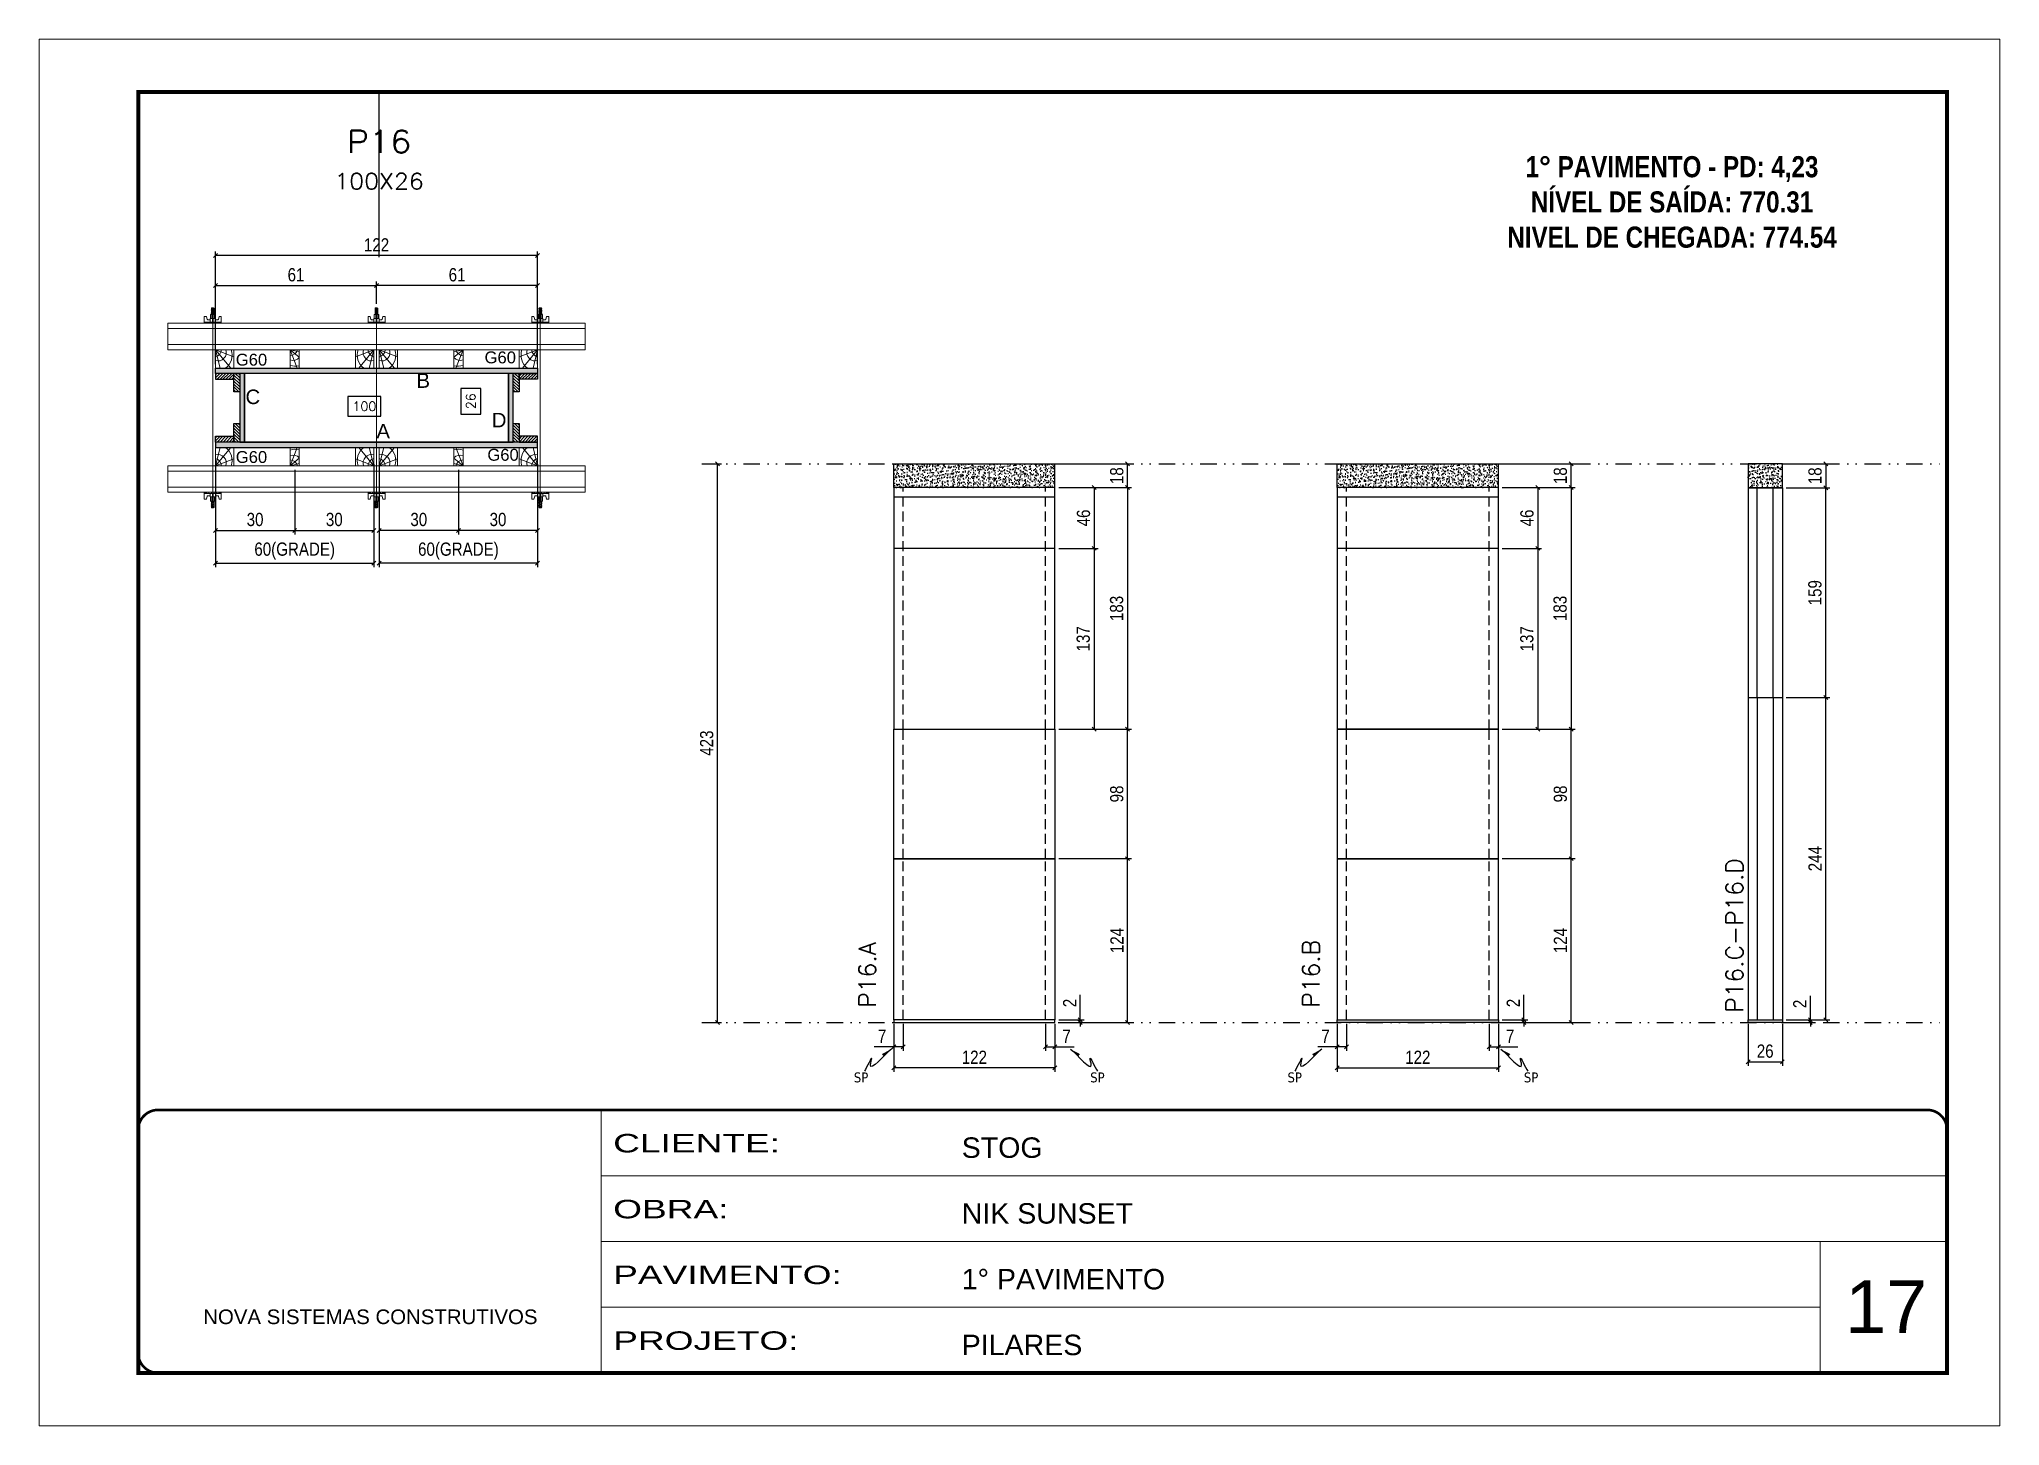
# Model space of a CAD drawing. Header units: millimetres. Extents: x 787 to 8287, y -592 to 17063.
# Drawn here: x 1425 to 2910, y 6300 to 7350 of the extents above; entities that cross this region are included whole.
import ezdxf
from ezdxf.enums import TextEntityAlignment as Align

# ---------------------------------------------------------------- set-up
doc = ezdxf.new("R2010")
doc.units = ezdxf.units.MM
for name, pattern in [('CONTINUO', [0]), ('DASHED', [0.75, 0.5, -0.25]), ('DIVIDE2', [0.625, 0.25, -0.125, 0, -0.125, 0, -0.125]), ('HIDDEN', [0.375, 0.25, -0.125])]:
    doc.linetypes.add(name, pattern=pattern)
for name, color, linetype, lineweight in [('CARIMBO', 255, 'Continuous', 9), ('Folhas', 255, 'Continuous', 9), ('Hachura', 251, 'Continuous', 9), ('Madeira', 126, 'Continuous', 18), ('Perfil Metálico', 224, 'Continuous', 18), ('SARRAFO DE PRESSAO', 251, 'DASHED', 9), ('Texto Seção', 7, 'Continuous', 15)]:
    doc.layers.add(name, color=color, linetype=linetype, lineweight=lineweight)
for name, color, linetype in [('CHAPA', 1, 'Continuous'), ('COTA', 241, 'Continuous'), ('Cota Seção (2x)', 241, 'Continuous'), ('NOMENCLATURA', 7, 'Continuous'), ('Nível', 160, 'Continuous'), ('Painéis', 200, 'Continuous'), ('SARR_2.2x7', 40, 'Continuous'), ('SARRAFO', 251, 'Continuous'), ('Sarrafo de Pressão', 42, 'HIDDEN'), ('texto', 7, 'Continuous'), ('Texto de Titulo', 7, 'Continuous'), ('Texto Qtd Sarr', 242, 'Continuous'), ('TEXTO_GERAL', 7, 'Continuous')]:
    doc.layers.add(name, color=color, linetype=linetype)
doc.styles.add('ARIAL', font='arial.ttf')
doc.styles.add('COTA TECNICA', font='techl___.ttf', dxfattribs={"height": 10})
doc.styles.add('COTA TECNICA 2X', font='techl___.ttf', dxfattribs={"height": 10})
doc.styles.add('COTA TECNICA-50', font='techl___.ttf', dxfattribs={"height": 10})
doc.styles.add('REGUA-120', font='ROMANS.shx', dxfattribs={"height": 15})
doc.styles.add('ROMANC', font='techb___.ttf', dxfattribs={"height": 2.5})
doc.styles.add('ROMANS', font='romans.shx')
doc.styles.add('SANSSERIF', font='sas_____.pfb')
doc.styles.get("Standard").update_dxf_attribs({"font": 'arial.ttf'})
doc.styles.add('Tecnologia', font='')
doc.styles.get('Tecnologia').set_extended_font_data('Forgotten Futurist')
doc.dimstyles.new('COTA PAINEL-50', dxfattribs={"dimtxt": 10, "dimasz": 3, "dimexe": 3, "dimexo": 3, "dimgap": 3, "dimtad": 1, "dimdec": 1, "dimzin": 12, "dimdsep": 46, "dimtxsty": 'COTA TECNICA-50', "dimblk1": 'OBLIQUE', "dimblk2": 'OBLIQUE', "dimsah": 1, "dimcen": 0.9, "dimclrd": 4, "dimclre": 4, "dimclrt": 240, "dimadec": 1, "dimazin": 3, "dimtfac": 1, "dimtdec": 1, "dimtmove": 0, "dimatfit": 3, "dimfxl": 0, "dimtolj": 1, "dimtzin": 12, "dimarcsym": 0})
doc.dimstyles.new('PAINEL', dxfattribs={"dimtxt": 10, "dimasz": 3, "dimexe": 3, "dimexo": 3, "dimgap": 3, "dimtad": 1, "dimdec": 1, "dimzin": 12, "dimdsep": 46, "dimtxsty": 'COTA TECNICA', "dimblk1": 'OBLIQUE', "dimblk2": 'OBLIQUE', "dimsah": 1, "dimcen": 0.9, "dimclrd": 4, "dimclre": 4, "dimclrt": 240, "dimadec": 1, "dimazin": 3, "dimtfac": 1, "dimtdec": 1, "dimtmove": 0, "dimatfit": 3, "dimfxl": 0, "dimtolj": 1, "dimtzin": 12, "dimarcsym": 0})
doc.dimstyles.new('SECAO PILAR', dxfattribs={"dimtxt": 10, "dimasz": 3, "dimexe": 3, "dimexo": 3, "dimgap": 3, "dimtad": 1, "dimdec": 1, "dimlfac": 0.5, "dimzin": 12, "dimdsep": 46, "dimtxsty": 'COTA TECNICA 2X', "dimblk1": 'OBLIQUE', "dimblk2": 'OBLIQUE', "dimsah": 1, "dimcen": 0.9, "dimclrd": 256, "dimclre": 256, "dimclrt": 256, "dimadec": 1, "dimazin": 3, "dimtfac": 1, "dimtdec": 1, "dimtmove": 0, "dimatfit": 3, "dimfxl": 0, "dimtolj": 1, "dimtzin": 12, "dimarcsym": 0})
doc.dimstyles.new('SECÇÃO 2', dxfattribs={"dimtxt": 7, "dimasz": 6, "dimexe": 0.18, "dimexo": 2, "dimgap": -4, "dimtad": 3, "dimdec": 1, "dimlfac": 0.5, "dimzin": 12, "dimdsep": 46, "dimtxsty": 'ROMANS', "dimblk": 'ARCHTICK', "dimcen": 0.09, "dimse1": 1, "dimse2": 1, "dimsd1": 1, "dimsd2": 1, "dimclrd": 180, "dimclre": 5, "dimclrt": 1, "dimadec": 0, "dimazin": 3, "dimtfac": 1, "dimtdec": 1, "dimtofl": 0, "dimtmove": 0, "dimatfit": 3, "dimldrblk": 'ARCHTICK', "dimfxl": 0, "dimtolj": 1, "dimtzin": 0, "dimarcsym": 0})
doc.dimstyles.get("Standard").update_dxf_attribs({"dimtxt": 0.18, "dimasz": 0.18, "dimexe": 0.18, "dimexo": 0.0625, "dimgap": 0.09, "dimtad": 0, "dimtih": 1, "dimtoh": 1, "dimdec": 4, "dimzin": 0, "dimdsep": 46, "dimtxsty": 'Standard', "dimcen": 0.09, "dimadec": 0, "dimazin": 0, "dimtfac": 1, "dimtdec": 4, "dimtofl": 0, "dimtmove": 0, "dimatfit": 3, "dimfxl": 0, "dimtolj": 1, "dimtzin": 0, "dimarcsym": 0})

msp = doc.modelspace()

# ---------------------------------------------------------------- texts
at = {"layer": 'CARIMBO', "style": 'ARIAL'}
msp.add_text('17', height=40, dxfattribs=at).set_placement((2793.36, 6369.99))
at = {"layer": 'NOMENCLATURA', "color": 2, "insert": (2662.24, 7287.98), "char_height": 16, "attachment_point": 2, "style": 'ROMANC'}
msp.add_mtext_dynamic_manual_height_columns('\\P1° PAVIMENTO - PD: 4,23\\PNÍVEL DE SAÍDA: 770.31\\PNIVEL DE CHEGADA: 774.54', width=328.3607, gutter_width=1, heights=[0], dxfattribs=at)
at = {"layer": 'texto', "color": 0, "char_height": 7.5, "attachment_point": 5}
for insert in [(2047.98, 6563.58), (2227.01, 6563.58), (2376.45, 6563.58), (2555.48, 6563.58)]:
    msp.add_mtext('{\\fTahoma|b0|i0|c0|p34;\\C4;SP}', dxfattribs=dict(at, insert=insert))
at = {"layer": 'Texto Seção', "color": 0, "linetype": 'Continuous', "style": 'SANSSERIF'}
for p in [(1762.83, 7108.89), (1574.4, 7107.16), (1764.95, 7035.14), (1574.4, 7033.46)]:
    msp.add_text('G60', height=9, dxfattribs=at).set_placement(p, align=Align.MIDDLE_LEFT)
at = {"layer": 'Texto Seção', "char_height": 13, "width": 285.3299, "attachment_point": 7, "rotation": 90, "style": 'REGUA-120'}
for s, insert in [('P16.C-P16.D', (2716.09, 6612.66)), ('P16.A', (2059.29, 6616.5)), ('P16.B', (2395.23, 6616.5))]:
    msp.add_mtext(s, dxfattribs=dict(at, insert=insert))
at = {"layer": 'TEXTO_GERAL', "style": 'ARIAL'}
for s, p in [('C', (1587.3, 7079.03)), ('B', (1716.39, 7091.34)), ('A', (1686.05, 7053.05)), ('D', (1773.87, 7061.41))]:
    msp.add_text(s, height=11, dxfattribs=at).set_placement(p, align=Align.MIDDLE_CENTER)

# ---------------------------------------------------------------- blocks, each defined once
blk = doc.blocks.new('9999999999')
at = {"color": 30, "linetype": 'CONTINUO'}
for p, q in [((98564.6, 34230.2), (98564.6, 34429.4)), ((98564.6, 34379.6), (99584, 34379.6)), ((98564.6, 34329.8), (99488, 34329.8)), ((99584, 34329.8), (99488, 34329.8)), ((99488, 34329.8), (99488, 34230.2)), ((98564.6, 34280), (99488, 34280))]:
    blk.add_line(p, q, dxfattribs=at)
at = {"color": 30, "linetype": 'CONTINUO', "const_width": 2}
blk.add_lwpolyline([(99584, 34230.2), (99584, 34414.4, 0.414214), (99569, 34429.4), (98229, 34429.4, 0.414214), (98214, 34414.4), (98214, 34245.2, 0.414214), (98229, 34230.2), (99584, 34230.2)], format="xyb", dxfattribs=at)
at = {"layer": 'Folhas'}
blk.add_lwpolyline([(98139, 34190.2), (99624, 34190.2), (99624, 35240.2), (98139, 35240.2)], close=True, dxfattribs=at)
at = {"layer": 'Folhas', "color": 30, "const_width": 3}
blk.add_lwpolyline([(98214, 34230.2), (99584, 34230.2), (99584, 35200.2), (98214, 35200.2)], close=True, dxfattribs=at)
at = {"color": 7, "linetype": 'Continuous', "ltscale": 5, "style": 'ARIAL'}
for s, height, p in [('STOG', 15.48, (98837.7, 34393.1)), ('NIK SUNSET', 15.48, (98837.7, 34343.3)), ('1° PAVIMENTO', 15.483, (98837.7, 34293.5)), ('NOVA SISTEMAS CONSTRUTIVOS', 11.059, (98263.2, 34267.2)), ('PILARES', 15.48, (98837.7, 34243.7))]:
    blk.add_text(s, height=height, dxfattribs=at).set_placement(p)
at = {"layer": 'Folhas', "color": 7, "style": 'Tecnologia', "width": 1.5}
for s, p in [('CLIENTE:', (98573.7, 34397.2)), ('OBRA:', (98573.7, 34347.3)), ('PAVIMENTO:', (98573.7, 34297.5)), ('PROJETO:', (98573.7, 34247.7))]:
    blk.add_text(s, height=14, dxfattribs=at).set_placement(p)
blk = doc.blocks.new('titulo1')
at = {"layer": 'Defpoints', "color": 252, "linetype": 'HIDDEN', "ltscale": 2}
blk.add_line((0, 0), (0, 125), dxfattribs=at)
at = {"layer": 'Defpoints', "style": 'ROMANS', "oblique": 15}
blk.add_attdef('FOLHA', text='', height=10, dxfattribs=at).set_placement((0, 15.6), align=Align.MIDDLE_CENTER)
at = {"layer": 'Texto Qtd Sarr', "color": 3, "style": 'ROMANS', "oblique": 15}
for tag, height, p in [('TITULO', 17, (0, 71.4)), ('SEÇÃO', 12, (0, 41.5))]:
    blk.add_attdef(tag, text='', height=height, dxfattribs=at).set_placement(p, align=Align.MIDDLE_CENTER)
blk = doc.blocks.new('*D36')
at = {"layer": 'Cota Seção (2x)', "color": 180, "lineweight": -2}
for p, q in [((1684.3, 7079.4), (1659.3, 7079.4)), ((1659.3, 7079.4), (1659.3, 7064.4)), ((1684.3, 7064.4), (1684.3, 7079.4)), ((1659.3, 7064.4), (1684.3, 7064.4))]:
    blk.add_line(p, q, dxfattribs=at)
at = {"layer": 'Defpoints', "color": 0}
for p in [(1581, 7096.7), (1781, 7096.7), (1581, 7060.4)]:
    blk.add_point(p, dxfattribs=at)
at = {"layer": 'Cota Seção (2x)', "color": 1, "insert": (1671.8, 7071.9), "char_height": 7, "attachment_point": 5, "style": 'ROMANS'}
blk.add_mtext('\\A1;100', dxfattribs=at)
blk = doc.blocks.new('_ArchTick')
at = {"color": 0, "linetype": 'ByBlock', "const_width": 0.15}
blk.add_lwpolyline([(-0.5, -0.5), (0.5, 0.5)], dxfattribs=at)
blk = doc.blocks.new('_Oblique')
at = {"color": 0, "linetype": 'ByBlock', "lineweight": -2}
blk.add_line((-0.5, -0.5), (0.5, 0.5), dxfattribs=at)
blk = doc.blocks.new('*D37')
at = {"layer": 'Cota Seção (2x)', "lineweight": -2}
for p, q in [((1559, 7103.7), (1559, 7189)), ((1803, 7103.7), (1803, 7189)), ((1803, 7186), (1559, 7186))]:
    blk.add_line(p, q, dxfattribs=at)
at = {"layer": 'Defpoints', "color": 0}
for p in [(1559, 7186), (1559, 7100.7), (1803, 7100.7)]:
    blk.add_point(p, dxfattribs=at)
at = {"layer": 'Cota Seção (2x)', "lineweight": -2, "xscale": 3, "yscale": 3, "zscale": 3, "rotation": 180}
blk.add_blockref('_Oblique', (1559, 7186), dxfattribs=at)
at = {"layer": 'Cota Seção (2x)', "lineweight": -2, "xscale": 3, "yscale": 3, "zscale": 3}
blk.add_blockref('_Oblique', (1803, 7186), dxfattribs=at)
at = {"layer": 'Cota Seção (2x)', "insert": (1681, 7194.1), "char_height": 10, "attachment_point": 5, "style": 'COTA TECNICA 2X'}
blk.add_mtext('\\A1;122', dxfattribs=at)
blk = doc.blocks.new('*D38')
at = {"layer": 'Cota Seção (2x)', "lineweight": -2}
for p, q in [((1681, 7149.5), (1681, 7166.3)), ((1803, 7163.3), (1681, 7163.3)), ((1803, 7137.7), (1803, 7166.3))]:
    blk.add_line(p, q, dxfattribs=at)
at = {"layer": 'Defpoints', "color": 0}
for p in [(1681, 7163.3), (1681, 7146.5), (1803, 7134.7)]:
    blk.add_point(p, dxfattribs=at)
at = {"layer": 'Cota Seção (2x)', "lineweight": -2, "xscale": 3, "yscale": 3, "zscale": 3, "rotation": 180}
blk.add_blockref('_Oblique', (1681, 7163.3), dxfattribs=at)
at = {"layer": 'Cota Seção (2x)', "lineweight": -2, "xscale": 3, "yscale": 3, "zscale": 3}
blk.add_blockref('_Oblique', (1803, 7163.3), dxfattribs=at)
at = {"layer": 'Cota Seção (2x)', "insert": (1742, 7171.4), "char_height": 10, "attachment_point": 5, "style": 'COTA TECNICA 2X'}
blk.add_mtext('\\A1;61', dxfattribs=at)
blk = doc.blocks.new('*D39')
at = {"layer": 'Cota Seção (2x)', "lineweight": -2}
for p, q in [((1559, 7137.7), (1559, 7166.3)), ((1559, 7163.3), (1681, 7163.3)), ((1681, 7149.5), (1681, 7166.3))]:
    blk.add_line(p, q, dxfattribs=at)
at = {"layer": 'Defpoints', "color": 0}
for p in [(1681, 7163.3), (1681, 7146.5), (1559, 7134.7)]:
    blk.add_point(p, dxfattribs=at)
at = {"layer": 'Cota Seção (2x)', "lineweight": -2, "xscale": 3, "yscale": 3, "zscale": 3, "rotation": 180}
blk.add_blockref('_Oblique', (1559, 7163.3), dxfattribs=at)
at = {"layer": 'Cota Seção (2x)', "lineweight": -2, "xscale": 3, "yscale": 3, "zscale": 3}
blk.add_blockref('_Oblique', (1681, 7163.3), dxfattribs=at)
at = {"layer": 'Cota Seção (2x)', "insert": (1620, 7171.4), "char_height": 10, "attachment_point": 5, "style": 'COTA TECNICA 2X'}
blk.add_mtext('\\A1;61', dxfattribs=at)
blk = doc.blocks.new('*D40')
at = {"layer": 'Cota Seção (2x)', "color": 180, "lineweight": -2}
for p, q in [((1759.9, 7085.3), (1744.9, 7085.3)), ((1744.9, 7085.3), (1744.9, 7066)), ((1759.9, 7066), (1759.9, 7085.3)), ((1744.9, 7066), (1759.9, 7066))]:
    blk.add_line(p, q, dxfattribs=at)
at = {"layer": 'Defpoints', "color": 0}
for p in [(1781, 7096.7), (1763.9, 7044.7), (1781, 7044.7)]:
    blk.add_point(p, dxfattribs=at)
at = {"layer": 'Cota Seção (2x)', "color": 1, "insert": (1752.4, 7075.7), "char_height": 7, "attachment_point": 5, "rotation": 90, "style": 'ROMANS'}
blk.add_mtext('\\A1;26', dxfattribs=at)
blk = doc.blocks.new('C')
at = {"layer": 'Hachura', "color": 0}
for p, q in [((0, 3.22), (0, -3.22)), ((0.45, 3.22), (0, 3.22)), ((0.46, 3.16), (0, 3.16)), ((0.46, 3.05), (0, 3.05)), ((0.46, 2.88), (0, 2.88)), ((0, 2.75), (0, -1.16)), ((0.46, 2.65), (0, 2.65)), ((0.46, 2.23), (0, 2.23)), ((0.46, 1.51), (0, 1.51)), ((0.39, 0.49), (0.17, 0.49)), ((0.45, -3.23), (0.45, 3.22)), ((0.45, 3.22), (2.58, 3.22)), ((1.74, 0.97), (0.45, 0.97)), ((1.45, 0.1), (0.45, 0.1)), ((1.35, 1.94), (1.35, 0.96)), ((2.58, 2.39), (1.47, 2.09)), ((1.74, -0.97), (1.74, 0.97)), ((1.74, 0.97), (1.74, 0.84)), ((1.74, 0.97), (1.74, 0.84)), ((1.74, 0.84), (3.35, 0.84)), ((3.35, 0.45), (1.74, 0.45)), ((2.58, 3.22), (2.58, 2.39)), ((3.32, 0.84), (3.32, -0.84)), ((3.35, 0.84), (3.35, -0.84)), ((3.68, 0.45), (3.35, 0.45)), ((3.84, -0.52), (3.35, 0.45)), ((3.35, 0.06), (3.67, -0.57)), ((3.68, 0.45), (4.16, -0.52)), ((3.72, 0.5), (4.25, -0.57)), ((4.37, -0.55), (3.83, 0.53)), ((4.15, 0.45), (3.93, 0.45)), ((4.42, -0.52), (3.93, 0.45)), ((4.15, 0.45), (4.26, 0.45)), ((4.26, 0.45), (4.74, -0.52)), ((4.3, 0.5), (4.83, -0.57)), ((4.95, -0.55), (4.41, 0.53)), ((4.51, 0.45), (4.84, 0.45)), ((5, -0.52), (4.51, 0.45)), ((4.84, 0.45), (5.32, -0.52)), ((4.88, 0.5), (5.41, -0.57)), ((5.53, -0.55), (4.99, 0.53)), ((5.58, -0.52), (5.09, 0.45)), ((5.42, 0.45), (5.09, 0.45)), ((5.58, -0.52), (5.09, 0.45)), ((5.42, 0.45), (5.74, -0.19)), ((5.46, 0.5), (5.74, -0.07)), ((5.74, 0.19), (5.57, 0.53)), ((5.74, 0.32), (5.68, 0.45)), ((5.68, 0.45), (5.74, 0.45)), ((5.74, 0.45), (5.9, 0.29)), ((5.74, 0.45), (5.74, -0.52)), ((5.9, -0.36), (5.9, 0.29)), ((0.45, 0), (0, 0)), ((0.46, -1.52), (0, -1.52)), ((0.46, -2.23), (0, -2.23)), ((0.46, -2.65), (0, -2.65)), ((0.46, -2.88), (0, -2.88)), ((0.46, -3.05), (0, -3.05)), ((0.46, -3.16), (0, -3.16)), ((0, -3.22), (2.57, -3.22)), ((0.08, -0.48), (0.29, -0.48)), ((0.29, -0.48), (0.4, -0.48)), ((0.45, 0), (0.45, -0.97)), ((0.45, -0.16), (1.45, -0.16)), ((0.45, -0.65), (0.45, -0.32)), ((0.45, -3.23), (0.45, -0.65)), ((0.45, -0.97), (1.74, -0.97)), ((1.35, -1.94), (1.35, -0.97)), ((2.58, -2.39), (1.47, -2.1)), ((3.35, -0.32), (1.74, -0.32)), ((3.35, -0.84), (1.74, -0.84)), ((2.58, -3.23), (2.58, -2.39)), ((3.35, -0.07), (3.58, -0.52)), ((3.35, -0.52), (3.58, -0.52)), ((3.84, -0.52), (4.16, -0.52)), ((4.42, -0.52), (4.74, -0.52)), ((4.63, -0.52), (4.74, -0.52)), ((5, -0.52), (5.32, -0.52)), ((5.58, -0.52), (5.74, -0.52)), ((5.74, -0.52), (5.9, -0.36)), ((5.74, -0.52), (5.74, -0.52))]:
    blk.add_line(p, q, dxfattribs=at)
for centre, radius, start, end in [((1.52, 1.94), 0.161, 104.74356, 180), ((1.44, -0.03), 0.129, 272.69497, 87.30503), ((3.81, 0.39), 0.143, 25.56881, 154.43119), ((4.39, 0.39), 0.143, 25.56881, 154.43119), ((4.97, 0.39), 0.143, 25.56881, 154.43119), ((5.55, 0.39), 0.143, 25.56881, 154.43119), ((0.17, -0.37), 0.174, 221.74404, 317.85924), ((1.52, -1.94), 0.161, 180, 255.25644), ((3.71, -0.4), 0.174, 222.14076, 318.25596), ((4.29, -0.4), 0.174, 222.14076, 318.25596), ((4.87, -0.4), 0.174, 222.14076, 318.25596), ((5.45, -0.4), 0.174, 222.14076, 318.25596), ((5.61, -0.4), 0.174, 317.85924, 318.25596)]:
    blk.add_arc(centre, radius, start, end, dxfattribs=at)
blk = doc.blocks.new('PONTALETE')
at = {"layer": 'Madeira'}
for q in [(2.71, 7), (7, 5.76), (7, 1.74)]:
    blk.add_line((0, 0), q, dxfattribs=at)
blk.add_lwpolyline([(0, 0), (7, 0), (7, 7), (0, 7)], close=True, dxfattribs=at)
for centre, radius, start, end in [((2.04, 0.06), 6.23, 37.28179, 109.09128), ((1.09, 0.9), 3.19, 343.60304, 109.98471), ((-0.21, -0.78), 3.09, 14.63219, 86.0383)]:
    blk.add_arc(centre, radius, start, end, dxfattribs=at)
blk = doc.blocks.new('*D41')
at = {"layer": 'Cota Seção (2x)', "lineweight": -2}
for p, q in [((1683, 7028.1), (1683, 6950)), ((1803, 7028.1), (1803, 6950)), ((1803, 6953), (1683, 6953))]:
    blk.add_line(p, q, dxfattribs=at)
at = {"layer": 'Defpoints', "color": 0}
for p in [(1683, 7031.1), (1803, 7031.1), (1683, 6953)]:
    blk.add_point(p, dxfattribs=at)
at = {"layer": 'Cota Seção (2x)', "lineweight": -2, "xscale": 3, "yscale": 3, "zscale": 3, "rotation": 180}
blk.add_blockref('_Oblique', (1683, 6953), dxfattribs=at)
at = {"layer": 'Cota Seção (2x)', "lineweight": -2, "xscale": 3, "yscale": 3, "zscale": 3}
blk.add_blockref('_Oblique', (1803, 6953), dxfattribs=at)
at = {"layer": 'Cota Seção (2x)', "insert": (1743, 6962.2), "char_height": 10, "attachment_point": 5, "style": 'COTA TECNICA 2X'}
blk.add_mtext('\\A1;60(GRADE)', dxfattribs=at)
blk = doc.blocks.new('MEIO PONTALETE')
at = {"layer": 'Madeira'}
for q in [(2.71, 7), (3.5, 2.88), (3.5, 0.87)]:
    blk.add_line((0, 0), q, dxfattribs=at)
blk.add_lwpolyline([(0, 0), (3.5, 0), (3.5, 7), (0, 7)], close=True, dxfattribs=at)
for centre, radius, start, end in [((2.04, 0.06), 6.23, 76.44987, 109.09128), ((1.09, 0.9), 3.19, 40.90626, 109.98471), ((-0.21, -0.78), 3.09, 14.63219, 86.0383)]:
    blk.add_arc(centre, radius, start, end, dxfattribs=at)
blk = doc.blocks.new('*D1108')
at = {"layer": 'Cota Seção (2x)', "lineweight": -2}
for p, q in [((1743, 7023.7), (1743, 6974.9)), ((1803, 7023.8), (1803, 6974.9)), ((1803, 6977.9), (1743, 6977.9))]:
    blk.add_line(p, q, dxfattribs=at)
at = {"layer": 'Defpoints', "color": 0}
for p in [(1743, 7026.7), (1803, 7026.8), (1743, 6977.9)]:
    blk.add_point(p, dxfattribs=at)
at = {"layer": 'Cota Seção (2x)', "lineweight": -2, "xscale": 3, "yscale": 3, "zscale": 3, "rotation": 180}
blk.add_blockref('_Oblique', (1743, 6977.9), dxfattribs=at)
at = {"layer": 'Cota Seção (2x)', "lineweight": -2, "xscale": 3, "yscale": 3, "zscale": 3}
blk.add_blockref('_Oblique', (1803, 6977.9), dxfattribs=at)
at = {"layer": 'Cota Seção (2x)', "insert": (1773, 6986.1), "char_height": 10, "attachment_point": 5, "style": 'COTA TECNICA 2X'}
blk.add_mtext('\\A1;30', dxfattribs=at)
blk = doc.blocks.new('*D1109')
at = {"layer": 'Cota Seção (2x)', "lineweight": -2}
for p, q in [((1683, 7023.7), (1683, 6974.9)), ((1743, 7023.7), (1743, 6974.9)), ((1743, 6977.9), (1683, 6977.9))]:
    blk.add_line(p, q, dxfattribs=at)
at = {"layer": 'Defpoints', "color": 0}
for p in [(1683, 7026.7), (1743, 7026.7), (1683, 6977.9)]:
    blk.add_point(p, dxfattribs=at)
at = {"layer": 'Cota Seção (2x)', "lineweight": -2, "xscale": 3, "yscale": 3, "zscale": 3, "rotation": 180}
blk.add_blockref('_Oblique', (1683, 6977.9), dxfattribs=at)
at = {"layer": 'Cota Seção (2x)', "lineweight": -2, "xscale": 3, "yscale": 3, "zscale": 3}
blk.add_blockref('_Oblique', (1743, 6977.9), dxfattribs=at)
at = {"layer": 'Cota Seção (2x)', "insert": (1713, 6986.1), "char_height": 10, "attachment_point": 5, "style": 'COTA TECNICA 2X'}
blk.add_mtext('\\A1;30', dxfattribs=at)
blk = doc.blocks.new('*D55')
at = {"layer": 'Cota Seção (2x)', "lineweight": -2}
for p, q in [((1559, 7028.1), (1559, 6950)), ((1679, 7028.1), (1679, 6950)), ((1559, 6953), (1679, 6953))]:
    blk.add_line(p, q, dxfattribs=at)
at = {"layer": 'Defpoints', "color": 0}
for p in [(1559, 7031.1), (1679, 7031.1), (1679, 6953)]:
    blk.add_point(p, dxfattribs=at)
at = {"layer": 'Cota Seção (2x)', "lineweight": -2, "xscale": 3, "yscale": 3, "zscale": 3, "rotation": 180}
blk.add_blockref('_Oblique', (1559, 6953), dxfattribs=at)
at = {"layer": 'Cota Seção (2x)', "lineweight": -2, "xscale": 3, "yscale": 3, "zscale": 3}
blk.add_blockref('_Oblique', (1679, 6953), dxfattribs=at)
at = {"layer": 'Cota Seção (2x)', "insert": (1619, 6962.2), "char_height": 10, "attachment_point": 5, "style": 'COTA TECNICA 2X'}
blk.add_mtext('\\A1;60(GRADE)', dxfattribs=at)
blk = doc.blocks.new('*D1114')
at = {"layer": 'Cota Seção (2x)', "lineweight": -2}
for p, q in [((1559, 7023.8), (1559, 6974.9)), ((1619, 7023.7), (1619, 6974.9)), ((1559, 6977.9), (1619, 6977.9))]:
    blk.add_line(p, q, dxfattribs=at)
at = {"layer": 'Defpoints', "color": 0}
for p in [(1559, 7026.8), (1619, 7026.7), (1619, 6977.9)]:
    blk.add_point(p, dxfattribs=at)
at = {"layer": 'Cota Seção (2x)', "lineweight": -2, "xscale": 3, "yscale": 3, "zscale": 3, "rotation": 180}
blk.add_blockref('_Oblique', (1559, 6977.9), dxfattribs=at)
at = {"layer": 'Cota Seção (2x)', "lineweight": -2, "xscale": 3, "yscale": 3, "zscale": 3}
blk.add_blockref('_Oblique', (1619, 6977.9), dxfattribs=at)
at = {"layer": 'Cota Seção (2x)', "insert": (1589, 6986.1), "char_height": 10, "attachment_point": 5, "style": 'COTA TECNICA 2X'}
blk.add_mtext('\\A1;30', dxfattribs=at)
blk = doc.blocks.new('*D1115')
at = {"layer": 'Cota Seção (2x)', "lineweight": -2}
for p, q in [((1619, 7023.7), (1619, 6974.9)), ((1679, 7023.7), (1679, 6974.9)), ((1619, 6977.9), (1679, 6977.9))]:
    blk.add_line(p, q, dxfattribs=at)
at = {"layer": 'Defpoints', "color": 0}
for p in [(1619, 7026.7), (1679, 7026.7), (1679, 6977.9)]:
    blk.add_point(p, dxfattribs=at)
at = {"layer": 'Cota Seção (2x)', "lineweight": -2, "xscale": 3, "yscale": 3, "zscale": 3, "rotation": 180}
blk.add_blockref('_Oblique', (1619, 6977.9), dxfattribs=at)
at = {"layer": 'Cota Seção (2x)', "lineweight": -2, "xscale": 3, "yscale": 3, "zscale": 3}
blk.add_blockref('_Oblique', (1679, 6977.9), dxfattribs=at)
at = {"layer": 'Cota Seção (2x)', "insert": (1649, 6986.1), "char_height": 10, "attachment_point": 5, "style": 'COTA TECNICA 2X'}
blk.add_mtext('\\A1;30', dxfattribs=at)
blk = doc.blocks.new('*D1291')
at = {"layer": 'COTA', "color": 4, "lineweight": -2}
for p, q in [((1930.5, 7028.3), (1942.3, 7028.3)), ((1939.3, 6605.3), (1939.3, 7028.3)), ((1930.5, 6605.3), (1942.3, 6605.3))]:
    blk.add_line(p, q, dxfattribs=at)
at = {"layer": 'Defpoints', "color": 0}
for p in [(1927.5, 7028.3), (1939.3, 7028.3), (1927.5, 6605.3)]:
    blk.add_point(p, dxfattribs=at)
at = {"layer": 'COTA', "color": 4, "lineweight": -2, "xscale": 3, "yscale": 3, "zscale": 3}
for p, rotation in [((1939.3, 7028.3), 90), ((1939.3, 6605.3), 270)]:
    blk.add_blockref('_Oblique', p, dxfattribs=dict(at, rotation=rotation))
at = {"layer": 'COTA', "color": 240, "insert": (1931.1, 6816.8), "char_height": 10, "attachment_point": 5, "rotation": 90, "style": 'COTA TECNICA-50'}
blk.add_mtext('\\A1;423', dxfattribs=at)
blk = doc.blocks.new('*D543')
at = {"layer": 'COTA', "color": 4, "lineweight": -2}
for p, q in [((2072.8, 6604.3), (2072.8, 6567.9)), ((2194.8, 6604.3), (2194.8, 6567.9)), ((2194.8, 6570.9), (2072.8, 6570.9))]:
    blk.add_line(p, q, dxfattribs=at)
at = {"layer": 'Defpoints', "color": 0}
for p in [(2072.8, 6607.3), (2194.8, 6607.3), (2072.8, 6570.9)]:
    blk.add_point(p, dxfattribs=at)
at = {"layer": 'COTA', "color": 4, "lineweight": -2, "xscale": 3, "yscale": 3, "zscale": 3, "rotation": 180}
blk.add_blockref('_Oblique', (2072.8, 6570.9), dxfattribs=at)
at = {"layer": 'COTA', "color": 4, "lineweight": -2, "xscale": 3, "yscale": 3, "zscale": 3}
blk.add_blockref('_Oblique', (2194.8, 6570.9), dxfattribs=at)
at = {"layer": 'COTA', "color": 240, "insert": (2133.8, 6578.9), "char_height": 10, "attachment_point": 5, "style": 'COTA TECNICA'}
blk.add_mtext('\\A1;122', dxfattribs=at)
blk = doc.blocks.new('*D544')
at = {"layer": 'COTA', "color": 4, "lineweight": -2}
for p, q in [((2187.8, 6604.3), (2187.8, 6583.7)), ((2194.8, 6602.3), (2194.8, 6583.7)), ((2187.8, 6586.7), (2194.8, 6586.7)), ((2194.8, 6586.7), (2209.5, 6586.7))]:
    blk.add_line(p, q, dxfattribs=at)
at = {"layer": 'Defpoints', "color": 0}
for p in [(2187.8, 6607.3), (2194.8, 6605.3), (2194.8, 6586.7)]:
    blk.add_point(p, dxfattribs=at)
at = {"layer": 'COTA', "color": 4, "lineweight": -2, "xscale": 3, "yscale": 3, "zscale": 3, "rotation": 180}
blk.add_blockref('_Oblique', (2187.8, 6586.7), dxfattribs=at)
at = {"layer": 'COTA', "color": 4, "lineweight": -2, "xscale": 3, "yscale": 3, "zscale": 3}
blk.add_blockref('_Oblique', (2194.8, 6586.7), dxfattribs=at)
at = {"layer": 'COTA', "color": 240, "insert": (2203.6, 6594.8), "char_height": 10, "attachment_point": 5, "style": 'COTA TECNICA-50'}
blk.add_mtext('\\A1;7', dxfattribs=at)
blk = doc.blocks.new('*D482')
at = {"layer": 'COTA', "color": 4, "lineweight": -2}
for p, q in [((2072.8, 6602.3), (2072.8, 6583.7)), ((2079.8, 6604.3), (2079.8, 6583.7)), ((2072.8, 6586.7), (2058, 6586.7)), ((2079.8, 6586.7), (2072.8, 6586.7))]:
    blk.add_line(p, q, dxfattribs=at)
at = {"layer": 'Defpoints', "color": 0}
for p in [(2072.8, 6605.3), (2079.8, 6607.3), (2072.8, 6586.7)]:
    blk.add_point(p, dxfattribs=at)
at = {"layer": 'COTA', "color": 4, "lineweight": -2, "xscale": 3, "yscale": 3, "zscale": 3, "rotation": 180}
blk.add_blockref('_Oblique', (2072.8, 6586.7), dxfattribs=at)
at = {"layer": 'COTA', "color": 4, "lineweight": -2, "xscale": 3, "yscale": 3, "zscale": 3}
blk.add_blockref('_Oblique', (2079.8, 6586.7), dxfattribs=at)
at = {"layer": 'COTA', "color": 240, "insert": (2063.9, 6594.8), "char_height": 10, "attachment_point": 5, "style": 'COTA TECNICA-50'}
blk.add_mtext('\\A1;7', dxfattribs=at)
blk = doc.blocks.new('*D483')
at = {"layer": 'COTA', "color": 4, "linetype": 'ByBlock', "lineweight": -2}
for p, q in [((2197.8, 6729.3), (2252.8, 6729.3)), ((2249.8, 6605.3), (2249.8, 6729.3)), ((2197.8, 6605.3), (2252.8, 6605.3))]:
    blk.add_line(p, q, dxfattribs=at)
at = {"layer": 'Defpoints', "color": 0, "linetype": 'ByBlock'}
for p in [(2194.8, 6729.3), (2249.8, 6729.3), (2194.8, 6605.3)]:
    blk.add_point(p, dxfattribs=at)
at = {"layer": 'COTA', "color": 4, "linetype": 'ByBlock', "lineweight": -2, "xscale": 3, "yscale": 3, "zscale": 3}
for p, rotation in [((2249.8, 6729.3), 90), ((2249.8, 6605.3), 270)]:
    blk.add_blockref('_Oblique', p, dxfattribs=dict(at, rotation=rotation))
at = {"layer": 'COTA', "color": 240, "linetype": 'ByBlock', "insert": (2241.8, 6667.3), "char_height": 10, "attachment_point": 5, "rotation": 90, "style": 'COTA TECNICA'}
blk.add_mtext('\\A1;124', dxfattribs=at)
blk = doc.blocks.new('*D484')
at = {"layer": 'COTA', "color": 4, "lineweight": -2}
for p, q in [((2214, 6607.3), (2214, 6626.1)), ((2197.8, 6607.3), (2217, 6607.3)), ((2197.8, 6605.3), (2217, 6605.3)), ((2214, 6605.3), (2214, 6607.3)), ((2214, 6605.3), (2214, 6602.3))]:
    blk.add_line(p, q, dxfattribs=at)
at = {"layer": 'Defpoints', "color": 0}
for p in [(2194.8, 6607.3), (2194.8, 6605.3), (2214, 6605.3)]:
    blk.add_point(p, dxfattribs=at)
at = {"layer": 'COTA', "color": 4, "lineweight": -2, "xscale": 3, "yscale": 3, "zscale": 3}
for p, rotation in [((2214, 6607.3), 270), ((2214, 6605.3), 90)]:
    blk.add_blockref('_Oblique', p, dxfattribs=dict(at, rotation=rotation))
at = {"layer": 'COTA', "color": 240, "insert": (2206, 6620), "char_height": 10, "attachment_point": 5, "rotation": 90, "style": 'COTA TECNICA-50'}
blk.add_mtext('\\A1;2', dxfattribs=at)
blk = doc.blocks.new('*D485')
at = {"layer": 'COTA', "color": 4, "linetype": 'ByBlock', "lineweight": -2}
for p, q in [((2197.8, 6729.3), (2252.8, 6729.3)), ((2249.8, 6605.3), (2249.8, 6729.3)), ((2197.8, 6605.3), (2252.8, 6605.3))]:
    blk.add_line(p, q, dxfattribs=at)
at = {"layer": 'Defpoints', "color": 0, "linetype": 'ByBlock'}
for p in [(2194.8, 6729.3), (2249.8, 6729.3), (2194.8, 6605.3)]:
    blk.add_point(p, dxfattribs=at)
at = {"layer": 'COTA', "color": 4, "linetype": 'ByBlock', "lineweight": -2, "xscale": 3, "yscale": 3, "zscale": 3}
for p, rotation in [((2249.8, 6729.3), 90), ((2249.8, 6605.3), 270)]:
    blk.add_blockref('_Oblique', p, dxfattribs=dict(at, rotation=rotation))
at = {"layer": 'COTA', "color": 240, "linetype": 'ByBlock', "insert": (2241.8, 6667.3), "char_height": 10, "attachment_point": 5, "rotation": 90, "style": 'COTA TECNICA'}
blk.add_mtext('\\A1;124', dxfattribs=at)
blk = doc.blocks.new('*D486')
at = {"layer": 'COTA', "color": 4, "lineweight": -2}
for p, q in [((2197.8, 6827.3), (2252.8, 6827.3)), ((2249.8, 6729.3), (2249.8, 6827.3)), ((2197.8, 6729.3), (2252.8, 6729.3))]:
    blk.add_line(p, q, dxfattribs=at)
at = {"layer": 'Defpoints', "color": 0}
for p in [(2194.8, 6827.3), (2249.8, 6827.3), (2194.8, 6729.3)]:
    blk.add_point(p, dxfattribs=at)
at = {"layer": 'COTA', "color": 4, "lineweight": -2, "xscale": 3, "yscale": 3, "zscale": 3}
for p, rotation in [((2249.8, 6827.3), 90), ((2249.8, 6729.3), 270)]:
    blk.add_blockref('_Oblique', p, dxfattribs=dict(at, rotation=rotation))
at = {"layer": 'COTA', "color": 240, "insert": (2241.7, 6778.3), "char_height": 10, "attachment_point": 5, "rotation": 90, "style": 'COTA TECNICA-50'}
blk.add_mtext('\\A1;98', dxfattribs=at)
blk = doc.blocks.new('*D487')
at = {"layer": 'COTA', "color": 4, "lineweight": -2}
for p, q in [((2163.8, 7028.3), (2252.8, 7028.3)), ((2249.8, 7010.3), (2249.8, 7028.3)), ((2197.8, 7010.3), (2252.8, 7010.3))]:
    blk.add_line(p, q, dxfattribs=at)
at = {"layer": 'Defpoints', "color": 0}
for p in [(2160.8, 7028.3), (2249.8, 7028.3), (2194.8, 7010.3)]:
    blk.add_point(p, dxfattribs=at)
at = {"layer": 'COTA', "color": 4, "lineweight": -2, "xscale": 3, "yscale": 3, "zscale": 3}
for p, rotation in [((2249.8, 7028.3), 90), ((2249.8, 7010.3), 270)]:
    blk.add_blockref('_Oblique', p, dxfattribs=dict(at, rotation=rotation))
at = {"layer": 'COTA', "color": 240, "insert": (2241.7, 7019.3), "char_height": 10, "attachment_point": 5, "rotation": 90, "style": 'COTA TECNICA-50'}
blk.add_mtext('\\A1;18', dxfattribs=at)
blk = doc.blocks.new('*D488')
at = {"layer": 'COTA', "color": 4, "lineweight": -2}
for p, q in [((2197.8, 7010.3), (2252.8, 7010.3)), ((2249.8, 7010.3), (2249.8, 6827.3)), ((2197.8, 6827.3), (2252.8, 6827.3))]:
    blk.add_line(p, q, dxfattribs=at)
at = {"layer": 'Defpoints', "color": 0}
for p in [(2194.8, 7010.3), (2194.8, 6827.3), (2249.8, 6827.3)]:
    blk.add_point(p, dxfattribs=at)
at = {"layer": 'COTA', "color": 4, "lineweight": -2, "xscale": 3, "yscale": 3, "zscale": 3}
for p, rotation in [((2249.8, 7010.3), 90), ((2249.8, 6827.3), 270)]:
    blk.add_blockref('_Oblique', p, dxfattribs=dict(at, rotation=rotation))
at = {"layer": 'COTA', "color": 240, "insert": (2241.6, 6918.8), "char_height": 10, "attachment_point": 5, "rotation": 90, "style": 'COTA TECNICA-50'}
blk.add_mtext('\\A1;183', dxfattribs=at)
blk = doc.blocks.new('*D489')
at = {"layer": 'COTA', "color": 4, "lineweight": -2}
for p, q in [((2408.7, 6604.3), (2408.7, 6567.9)), ((2530.7, 6604.3), (2530.7, 6567.9)), ((2408.7, 6570.9), (2530.7, 6570.9))]:
    blk.add_line(p, q, dxfattribs=at)
at = {"layer": 'Defpoints', "color": 0}
for p in [(2408.7, 6607.3), (2530.7, 6607.3), (2530.7, 6570.9)]:
    blk.add_point(p, dxfattribs=at)
at = {"layer": 'COTA', "color": 4, "lineweight": -2, "xscale": 3, "yscale": 3, "zscale": 3, "rotation": 180}
blk.add_blockref('_Oblique', (2408.7, 6570.9), dxfattribs=at)
at = {"layer": 'COTA', "color": 4, "lineweight": -2, "xscale": 3, "yscale": 3, "zscale": 3}
blk.add_blockref('_Oblique', (2530.7, 6570.9), dxfattribs=at)
at = {"layer": 'COTA', "color": 240, "insert": (2469.7, 6578.9), "char_height": 10, "attachment_point": 5, "style": 'COTA TECNICA'}
blk.add_mtext('\\A1;122', dxfattribs=at)
blk = doc.blocks.new('*D490')
at = {"layer": 'COTA', "color": 4, "lineweight": -2}
for p, q in [((2408.7, 6602.3), (2408.7, 6583.7)), ((2415.7, 6604.3), (2415.7, 6583.7)), ((2408.7, 6586.7), (2394, 6586.7)), ((2415.7, 6586.7), (2408.7, 6586.7))]:
    blk.add_line(p, q, dxfattribs=at)
at = {"layer": 'Defpoints', "color": 0}
for p in [(2408.7, 6605.3), (2415.7, 6607.3), (2408.7, 6586.7)]:
    blk.add_point(p, dxfattribs=at)
at = {"layer": 'COTA', "color": 4, "lineweight": -2, "xscale": 3, "yscale": 3, "zscale": 3, "rotation": 180}
blk.add_blockref('_Oblique', (2408.7, 6586.7), dxfattribs=at)
at = {"layer": 'COTA', "color": 4, "lineweight": -2, "xscale": 3, "yscale": 3, "zscale": 3}
blk.add_blockref('_Oblique', (2415.7, 6586.7), dxfattribs=at)
at = {"layer": 'COTA', "color": 240, "insert": (2399.8, 6594.8), "char_height": 10, "attachment_point": 5, "style": 'COTA TECNICA-50'}
blk.add_mtext('\\A1;7', dxfattribs=at)
blk = doc.blocks.new('*D491')
at = {"layer": 'COTA', "color": 4, "lineweight": -2}
for p, q in [((2523.7, 6604.3), (2523.7, 6583.7)), ((2530.7, 6602.3), (2530.7, 6583.7)), ((2523.7, 6586.7), (2530.7, 6586.7)), ((2530.7, 6586.7), (2545.4, 6586.7))]:
    blk.add_line(p, q, dxfattribs=at)
at = {"layer": 'Defpoints', "color": 0}
for p in [(2523.7, 6607.3), (2530.7, 6605.3), (2530.7, 6586.7)]:
    blk.add_point(p, dxfattribs=at)
at = {"layer": 'COTA', "color": 4, "lineweight": -2, "xscale": 3, "yscale": 3, "zscale": 3, "rotation": 180}
blk.add_blockref('_Oblique', (2523.7, 6586.7), dxfattribs=at)
at = {"layer": 'COTA', "color": 4, "lineweight": -2, "xscale": 3, "yscale": 3, "zscale": 3}
blk.add_blockref('_Oblique', (2530.7, 6586.7), dxfattribs=at)
at = {"layer": 'COTA', "color": 240, "insert": (2539.6, 6594.8), "char_height": 10, "attachment_point": 5, "style": 'COTA TECNICA-50'}
blk.add_mtext('\\A1;7', dxfattribs=at)
blk = doc.blocks.new('*D492')
at = {"layer": 'COTA', "color": 4, "linetype": 'ByBlock', "lineweight": -2}
for p, q in [((2533.7, 6729.3), (2588.8, 6729.3)), ((2585.8, 6605.3), (2585.8, 6729.3)), ((2533.7, 6605.3), (2588.8, 6605.3))]:
    blk.add_line(p, q, dxfattribs=at)
at = {"layer": 'Defpoints', "color": 0, "linetype": 'ByBlock'}
for p in [(2530.7, 6729.3), (2585.8, 6729.3), (2530.7, 6605.3)]:
    blk.add_point(p, dxfattribs=at)
at = {"layer": 'COTA', "color": 4, "linetype": 'ByBlock', "lineweight": -2, "xscale": 3, "yscale": 3, "zscale": 3}
for p, rotation in [((2585.8, 6729.3), 90), ((2585.8, 6605.3), 270)]:
    blk.add_blockref('_Oblique', p, dxfattribs=dict(at, rotation=rotation))
at = {"layer": 'COTA', "color": 240, "linetype": 'ByBlock', "insert": (2577.7, 6667.3), "char_height": 10, "attachment_point": 5, "rotation": 90, "style": 'COTA TECNICA'}
blk.add_mtext('\\A1;124', dxfattribs=at)
blk = doc.blocks.new('*D493')
at = {"layer": 'COTA', "color": 4, "lineweight": -2}
for p, q in [((2550, 6607.3), (2550, 6626.1)), ((2533.7, 6607.3), (2553, 6607.3)), ((2533.7, 6605.3), (2553, 6605.3)), ((2550, 6605.3), (2550, 6607.3)), ((2550, 6605.3), (2550, 6602.3))]:
    blk.add_line(p, q, dxfattribs=at)
at = {"layer": 'Defpoints', "color": 0}
for p in [(2530.7, 6607.3), (2530.7, 6605.3), (2550, 6605.3)]:
    blk.add_point(p, dxfattribs=at)
at = {"layer": 'COTA', "color": 4, "lineweight": -2, "xscale": 3, "yscale": 3, "zscale": 3}
for p, rotation in [((2550, 6607.3), 270), ((2550, 6605.3), 90)]:
    blk.add_blockref('_Oblique', p, dxfattribs=dict(at, rotation=rotation))
at = {"layer": 'COTA', "color": 240, "insert": (2542, 6620), "char_height": 10, "attachment_point": 5, "rotation": 90, "style": 'COTA TECNICA-50'}
blk.add_mtext('\\A1;2', dxfattribs=at)
blk = doc.blocks.new('*D494')
at = {"layer": 'COTA', "color": 4, "linetype": 'ByBlock', "lineweight": -2}
for p, q in [((2533.7, 6729.3), (2588.8, 6729.3)), ((2585.8, 6605.3), (2585.8, 6729.3)), ((2533.7, 6605.3), (2588.8, 6605.3))]:
    blk.add_line(p, q, dxfattribs=at)
at = {"layer": 'Defpoints', "color": 0, "linetype": 'ByBlock'}
for p in [(2530.7, 6729.3), (2585.8, 6729.3), (2530.7, 6605.3)]:
    blk.add_point(p, dxfattribs=at)
at = {"layer": 'COTA', "color": 4, "linetype": 'ByBlock', "lineweight": -2, "xscale": 3, "yscale": 3, "zscale": 3}
for p, rotation in [((2585.8, 6729.3), 90), ((2585.8, 6605.3), 270)]:
    blk.add_blockref('_Oblique', p, dxfattribs=dict(at, rotation=rotation))
at = {"layer": 'COTA', "color": 240, "linetype": 'ByBlock', "insert": (2577.7, 6667.3), "char_height": 10, "attachment_point": 5, "rotation": 90, "style": 'COTA TECNICA'}
blk.add_mtext('\\A1;124', dxfattribs=at)
blk = doc.blocks.new('*D495')
at = {"layer": 'COTA', "color": 4, "lineweight": -2}
for p, q in [((2533.7, 6827.3), (2588.8, 6827.3)), ((2585.8, 6729.3), (2585.8, 6827.3)), ((2533.7, 6729.3), (2588.8, 6729.3))]:
    blk.add_line(p, q, dxfattribs=at)
at = {"layer": 'Defpoints', "color": 0}
for p in [(2530.7, 6827.3), (2585.8, 6827.3), (2530.7, 6729.3)]:
    blk.add_point(p, dxfattribs=at)
at = {"layer": 'COTA', "color": 4, "lineweight": -2, "xscale": 3, "yscale": 3, "zscale": 3}
for p, rotation in [((2585.8, 6827.3), 90), ((2585.8, 6729.3), 270)]:
    blk.add_blockref('_Oblique', p, dxfattribs=dict(at, rotation=rotation))
at = {"layer": 'COTA', "color": 240, "insert": (2577.7, 6778.3), "char_height": 10, "attachment_point": 5, "rotation": 90, "style": 'COTA TECNICA-50'}
blk.add_mtext('\\A1;98', dxfattribs=at)
blk = doc.blocks.new('*D496')
at = {"layer": 'COTA', "color": 4, "lineweight": -2}
for p, q in [((2719.8, 6604.3), (2719.8, 6572.4)), ((2745.8, 6604.3), (2745.8, 6572.4)), ((2719.8, 6575.4), (2745.8, 6575.4))]:
    blk.add_line(p, q, dxfattribs=at)
at = {"layer": 'Defpoints', "color": 0}
for p in [(2719.8, 6607.3), (2745.8, 6607.3), (2745.8, 6575.4)]:
    blk.add_point(p, dxfattribs=at)
at = {"layer": 'COTA', "color": 4, "lineweight": -2, "xscale": 3, "yscale": 3, "zscale": 3, "rotation": 180}
blk.add_blockref('_Oblique', (2719.8, 6575.4), dxfattribs=at)
at = {"layer": 'COTA', "color": 4, "lineweight": -2, "xscale": 3, "yscale": 3, "zscale": 3}
blk.add_blockref('_Oblique', (2745.8, 6575.4), dxfattribs=at)
at = {"layer": 'COTA', "color": 240, "insert": (2732.8, 6583.5), "char_height": 10, "attachment_point": 5, "style": 'COTA TECNICA'}
blk.add_mtext('\\A1;26', dxfattribs=at)
blk = doc.blocks.new('*D497')
at = {"layer": 'COTA', "color": 4, "lineweight": -2}
for p, q in [((2767, 6607.3), (2767, 6625.4)), ((2748.8, 6607.3), (2770, 6607.3)), ((2748.8, 6605.3), (2770, 6605.3)), ((2767, 6605.3), (2767, 6607.3)), ((2767, 6605.3), (2767, 6602.3))]:
    blk.add_line(p, q, dxfattribs=at)
at = {"layer": 'Defpoints', "color": 0}
for p in [(2745.8, 6607.3), (2745.8, 6605.3), (2767, 6607.3)]:
    blk.add_point(p, dxfattribs=at)
at = {"layer": 'COTA', "color": 4, "lineweight": -2, "xscale": 3, "yscale": 3, "zscale": 3}
for p, rotation in [((2767, 6607.3), 270), ((2767, 6605.3), 90)]:
    blk.add_blockref('_Oblique', p, dxfattribs=dict(at, rotation=rotation))
at = {"layer": 'COTA', "color": 240, "insert": (2759, 6619.3), "char_height": 10, "attachment_point": 5, "rotation": 90, "style": 'COTA TECNICA-50'}
blk.add_mtext('\\A1;2', dxfattribs=at)
blk = doc.blocks.new('*D1273')
at = {"layer": 'COTA', "color": 4, "linetype": 'ByBlock', "lineweight": -2}
for p, q in [((2748.8, 7028.3), (2781.7, 7028.3)), ((2778.7, 7028.3), (2778.7, 7010.2)), ((2748.8, 7010.2), (2781.7, 7010.2))]:
    blk.add_line(p, q, dxfattribs=at)
at = {"layer": 'Defpoints', "color": 0, "linetype": 'ByBlock'}
for p in [(2745.8, 7028.3), (2745.8, 7010.2), (2778.7, 7010.2)]:
    blk.add_point(p, dxfattribs=at)
at = {"layer": 'COTA', "color": 4, "linetype": 'ByBlock', "lineweight": -2, "xscale": 3, "yscale": 3, "zscale": 3}
for p, rotation in [((2778.7, 7028.3), 90), ((2778.7, 7010.2), 270)]:
    blk.add_blockref('_Oblique', p, dxfattribs=dict(at, rotation=rotation))
at = {"layer": 'COTA', "color": 240, "linetype": 'ByBlock', "insert": (2770.6, 7019.2), "char_height": 10, "attachment_point": 5, "rotation": 90, "style": 'COTA TECNICA'}
blk.add_mtext('\\A1;18', dxfattribs=at)
blk = doc.blocks.new('*D1274')
at = {"layer": 'COTA', "color": 4, "lineweight": -2}
for p, q in [((2748.8, 6851.3), (2781.7, 6851.3)), ((2778.7, 6607.3), (2778.7, 6851.3)), ((2748.8, 6607.3), (2781.7, 6607.3))]:
    blk.add_line(p, q, dxfattribs=at)
at = {"layer": 'Defpoints', "color": 0}
for p in [(2745.8, 6851.3), (2778.7, 6851.3), (2745.8, 6607.3)]:
    blk.add_point(p, dxfattribs=at)
at = {"layer": 'COTA', "color": 4, "lineweight": -2, "xscale": 3, "yscale": 3, "zscale": 3}
for p, rotation in [((2778.7, 6851.3), 90), ((2778.7, 6607.3), 270)]:
    blk.add_blockref('_Oblique', p, dxfattribs=dict(at, rotation=rotation))
at = {"layer": 'COTA', "color": 240, "insert": (2770.6, 6729.3), "char_height": 10, "attachment_point": 5, "rotation": 90, "style": 'COTA TECNICA-50'}
blk.add_mtext('\\A1;244', dxfattribs=at)
blk = doc.blocks.new('*D498')
at = {"layer": 'COTA', "color": 4, "lineweight": -2}
for p, q in [((2748.8, 7010.2), (2781.7, 7010.2)), ((2778.7, 6851.3), (2778.7, 7010.2)), ((2748.8, 6851.3), (2781.7, 6851.3))]:
    blk.add_line(p, q, dxfattribs=at)
at = {"layer": 'Defpoints', "color": 0}
for p in [(2745.8, 7010.2), (2778.7, 7010.2), (2745.8, 6851.3)]:
    blk.add_point(p, dxfattribs=at)
at = {"layer": 'COTA', "color": 4, "lineweight": -2, "xscale": 3, "yscale": 3, "zscale": 3}
for p, rotation in [((2778.7, 7010.2), 90), ((2778.7, 6851.3), 270)]:
    blk.add_blockref('_Oblique', p, dxfattribs=dict(at, rotation=rotation))
at = {"layer": 'COTA', "color": 240, "insert": (2770.5, 6930.7), "char_height": 10, "attachment_point": 5, "rotation": 90, "style": 'COTA TECNICA-50'}
blk.add_mtext('\\A1;159', dxfattribs=at)
blk = doc.blocks.new('*D1275')
at = {"layer": 'COTA', "color": 4, "lineweight": -2}
for p, q in [((2197.8, 7010.3), (2227.6, 7010.3)), ((2224.6, 7010.3), (2224.6, 6964.3)), ((2197.8, 6964.3), (2227.6, 6964.3))]:
    blk.add_line(p, q, dxfattribs=at)
at = {"layer": 'Defpoints', "color": 0}
for p in [(2194.8, 7010.3), (2194.8, 6964.3), (2224.6, 6964.3)]:
    blk.add_point(p, dxfattribs=at)
at = {"layer": 'COTA', "color": 4, "lineweight": -2, "xscale": 3, "yscale": 3, "zscale": 3}
for p, rotation in [((2224.6, 7010.3), 90), ((2224.6, 6964.3), 270)]:
    blk.add_blockref('_Oblique', p, dxfattribs=dict(at, rotation=rotation))
at = {"layer": 'COTA', "color": 240, "insert": (2216.5, 6987.3), "char_height": 10, "attachment_point": 5, "rotation": 90, "style": 'COTA TECNICA'}
blk.add_mtext('\\A1;46', dxfattribs=at)
blk = doc.blocks.new('*D1276')
at = {"layer": 'COTA', "color": 4, "lineweight": -2}
for p, q in [((2197.8, 6964.3), (2227.6, 6964.3)), ((2224.6, 6964.3), (2224.6, 6827.3)), ((2197.8, 6827.3), (2227.6, 6827.3))]:
    blk.add_line(p, q, dxfattribs=at)
at = {"layer": 'Defpoints', "color": 0}
for p in [(2194.8, 6964.3), (2194.8, 6827.3), (2224.6, 6827.3)]:
    blk.add_point(p, dxfattribs=at)
at = {"layer": 'COTA', "color": 4, "lineweight": -2, "xscale": 3, "yscale": 3, "zscale": 3}
for p, rotation in [((2224.6, 6964.3), 90), ((2224.6, 6827.3), 270)]:
    blk.add_blockref('_Oblique', p, dxfattribs=dict(at, rotation=rotation))
at = {"layer": 'COTA', "color": 240, "insert": (2216.3, 6895.8), "char_height": 10, "attachment_point": 5, "rotation": 90, "style": 'COTA TECNICA'}
blk.add_mtext('\\A1;137', dxfattribs=at)
blk = doc.blocks.new('*D499')
at = {"layer": 'COTA', "color": 4, "lineweight": -2}
for p, q in [((2499.7, 7028.3), (2588.8, 7028.3)), ((2585.8, 7010.3), (2585.8, 7028.3)), ((2533.7, 7010.3), (2588.8, 7010.3))]:
    blk.add_line(p, q, dxfattribs=at)
at = {"layer": 'Defpoints', "color": 0}
for p in [(2496.7, 7028.3), (2585.8, 7028.3), (2530.7, 7010.3)]:
    blk.add_point(p, dxfattribs=at)
at = {"layer": 'COTA', "color": 4, "lineweight": -2, "xscale": 3, "yscale": 3, "zscale": 3}
for p, rotation in [((2585.8, 7028.3), 90), ((2585.8, 7010.3), 270)]:
    blk.add_blockref('_Oblique', p, dxfattribs=dict(at, rotation=rotation))
at = {"layer": 'COTA', "color": 240, "insert": (2577.7, 7019.3), "char_height": 10, "attachment_point": 5, "rotation": 90, "style": 'COTA TECNICA-50'}
blk.add_mtext('\\A1;18', dxfattribs=at)
blk = doc.blocks.new('*D500')
at = {"layer": 'COTA', "color": 4, "lineweight": -2}
for p, q in [((2533.7, 7010.3), (2588.8, 7010.3)), ((2585.8, 7010.3), (2585.8, 6827.3)), ((2533.7, 6827.3), (2588.8, 6827.3))]:
    blk.add_line(p, q, dxfattribs=at)
at = {"layer": 'Defpoints', "color": 0}
for p in [(2530.7, 7010.3), (2530.7, 6827.3), (2585.8, 6827.3)]:
    blk.add_point(p, dxfattribs=at)
at = {"layer": 'COTA', "color": 4, "lineweight": -2, "xscale": 3, "yscale": 3, "zscale": 3}
for p, rotation in [((2585.8, 7010.3), 90), ((2585.8, 6827.3), 270)]:
    blk.add_blockref('_Oblique', p, dxfattribs=dict(at, rotation=rotation))
at = {"layer": 'COTA', "color": 240, "insert": (2577.5, 6918.8), "char_height": 10, "attachment_point": 5, "rotation": 90, "style": 'COTA TECNICA-50'}
blk.add_mtext('\\A1;183', dxfattribs=at)
blk = doc.blocks.new('*D1277')
at = {"layer": 'COTA', "color": 4, "lineweight": -2}
for p, q in [((2533.7, 7010.3), (2563.5, 7010.3)), ((2560.5, 7010.3), (2560.5, 6964.3)), ((2533.7, 6964.3), (2563.5, 6964.3))]:
    blk.add_line(p, q, dxfattribs=at)
at = {"layer": 'Defpoints', "color": 0}
for p in [(2530.7, 7010.3), (2530.7, 6964.3), (2560.5, 6964.3)]:
    blk.add_point(p, dxfattribs=at)
at = {"layer": 'COTA', "color": 4, "lineweight": -2, "xscale": 3, "yscale": 3, "zscale": 3}
for p, rotation in [((2560.5, 7010.3), 90), ((2560.5, 6964.3), 270)]:
    blk.add_blockref('_Oblique', p, dxfattribs=dict(at, rotation=rotation))
at = {"layer": 'COTA', "color": 240, "insert": (2552.4, 6987.3), "char_height": 10, "attachment_point": 5, "rotation": 90, "style": 'COTA TECNICA'}
blk.add_mtext('\\A1;46', dxfattribs=at)
blk = doc.blocks.new('*D1278')
at = {"layer": 'COTA', "color": 4, "lineweight": -2}
for p, q in [((2533.7, 6964.3), (2563.5, 6964.3)), ((2560.5, 6964.3), (2560.5, 6827.3)), ((2533.7, 6827.3), (2563.5, 6827.3))]:
    blk.add_line(p, q, dxfattribs=at)
at = {"layer": 'Defpoints', "color": 0}
for p in [(2530.7, 6964.3), (2530.7, 6827.3), (2560.5, 6827.3)]:
    blk.add_point(p, dxfattribs=at)
at = {"layer": 'COTA', "color": 4, "lineweight": -2, "xscale": 3, "yscale": 3, "zscale": 3}
for p, rotation in [((2560.5, 6964.3), 90), ((2560.5, 6827.3), 270)]:
    blk.add_blockref('_Oblique', p, dxfattribs=dict(at, rotation=rotation))
at = {"layer": 'COTA', "color": 240, "insert": (2552.3, 6895.8), "char_height": 10, "attachment_point": 5, "rotation": 90, "style": 'COTA TECNICA'}
blk.add_mtext('\\A1;137', dxfattribs=at)

# ---------------------------------------------------------------- dimensions: what is measured, and where the dimension line sits
at = {"layer": 'COTA'}
for base, p1, p2, angle, dimstyle, picture, middle in [((1939.34, 7028.25), (1927.49, 6605.25), (1927.49, 7028.25), 90, 'COTA PAINEL-50', '*D1291', (1931.12, 6816.75)), ((2249.84, 7028.25), (2194.76, 7010.25), (2160.76, 7028.25), 90, 'COTA PAINEL-50', '*D487', (2241.75, 7019.25)), ((2585.78, 7028.25), (2530.7, 7010.25), (2496.7, 7028.25), 90, 'COTA PAINEL-50', '*D499', (2577.69, 7019.25)), ((2249.84, 6827.25), (2194.76, 7010.25), (2194.76, 6827.25), 90, 'COTA PAINEL-50', '*D488', (2241.6, 6918.75)), ((2224.57, 6964.25), (2194.76, 7010.25), (2194.76, 6964.25), 90, 'PAINEL', '*D1275', (2216.47, 6987.25)), ((2585.78, 6827.25), (2530.7, 7010.25), (2530.7, 6827.25), 90, 'COTA PAINEL-50', '*D500', (2577.54, 6918.75)), ((2560.51, 6964.25), (2530.7, 7010.25), (2530.7, 6964.25), 90, 'PAINEL', '*D1277', (2552.41, 6987.25)), ((2778.66, 7010.23), (2745.8, 6851.25), (2745.8, 7010.23), 90, 'COTA PAINEL-50', '*D498', (2770.52, 6930.74)), ((2224.57, 6827.25), (2194.76, 6964.25), (2194.76, 6827.25), 90, 'PAINEL', '*D1276', (2216.35, 6895.75)), ((2560.51, 6827.25), (2530.7, 6964.25), (2530.7, 6827.25), 90, 'PAINEL', '*D1278', (2552.29, 6895.75)), ((2778.66, 6851.25), (2745.8, 6607.25), (2745.8, 6851.25), 90, 'COTA PAINEL-50', '*D1274', (2770.58, 6729.25)), ((2249.84, 6827.25), (2194.76, 6729.25), (2194.76, 6827.25), 90, 'COTA PAINEL-50', '*D486', (2241.74, 6778.25)), ((2585.78, 6827.25), (2530.7, 6729.25), (2530.7, 6827.25), 90, 'COTA PAINEL-50', '*D495', (2577.68, 6778.25)), ((2072.76, 6586.74), (2079.76, 6607.25), (2072.76, 6605.25), 180, 'COTA PAINEL-50', '*D482', (2063.9, 6594.82)), ((2408.7, 6586.74), (2415.7, 6607.25), (2408.7, 6605.25), 180, 'COTA PAINEL-50', '*D490', (2399.84, 6594.82))]:
    dim = msp.add_linear_dim(base=base, p1=p1, p2=p2, angle=angle, dimstyle=dimstyle, dxfattribs=at)
    dim.commit()
    dim.dimension.update_dxf_attribs({"geometry": picture, "text_midpoint": middle})
at = {"layer": 'COTA', "linetype": 'ByBlock'}
dim = msp.add_linear_dim(base=(2778.66, 7010.23), p1=(2745.8, 7028.25), p2=(2745.8, 7010.23), angle=90, dimstyle='PAINEL', dxfattribs=at)
dim.commit()
dim.dimension.update_dxf_attribs({"geometry": '*D1273', "text_midpoint": (2770.56, 7019.24)})
for p1, p2, picture, middle in [((2194.76, 6605.25), (2194.76, 6729.25), '*D483', (2241.77, 6667.25)), ((2194.76, 6605.25), (2194.76, 6729.25), '*D485', (2241.77, 6667.25)), ((2530.7, 6605.25), (2530.7, 6729.25), '*D492', (2577.71, 6667.25)), ((2530.7, 6605.25), (2530.7, 6729.25), '*D494', (2577.71, 6667.25))]:
    dim = msp.add_aligned_dim(p1=p1, p2=p2, distance=-55.08, dimstyle='PAINEL', dxfattribs=at)
    dim.commit()
    dim.dimension.update_dxf_attribs({"geometry": picture, "text_midpoint": middle})
at = {"layer": 'COTA'}
for base, p1, p2, picture, middle in [((2214.02, 6605.25), (2194.76, 6607.25), (2194.76, 6605.25), '*D484', (2214.02, 6620)), ((2549.96, 6605.25), (2530.7, 6607.25), (2530.7, 6605.25), '*D493', (2549.96, 6620)), ((2766.99, 6607.25), (2745.8, 6605.25), (2745.8, 6607.25), '*D497', (2766.99, 6619.31))]:
    dim = msp.add_linear_dim(base=base, p1=p1, p2=p2, angle=90, dimstyle='COTA PAINEL-50', dxfattribs=at)
    dim.commit()
    dim.dimension.update_dxf_attribs({"geometry": picture, "text_midpoint": middle, "dimtype": 160})
dim = msp.add_linear_dim(base=(2072.76, 6570.89), p1=(2194.76, 6607.25), p2=(2072.76, 6607.25), angle=180, dimstyle='PAINEL', override={"dimarcsym": 2}, dxfattribs=at)
dim.commit()
dim.dimension.update_dxf_attribs({"geometry": '*D543', "text_midpoint": (2133.76, 6578.95)})
for base, p1, p2, picture, middle in [((2194.76, 6586.74), (2187.76, 6607.25), (2194.76, 6605.25), '*D544', (2203.63, 6594.82)), ((2530.7, 6586.74), (2523.7, 6607.25), (2530.7, 6605.25), '*D491', (2539.57, 6594.82))]:
    dim = msp.add_linear_dim(base=base, p1=p1, p2=p2, dimstyle='COTA PAINEL-50', dxfattribs=at)
    dim.commit()
    dim.dimension.update_dxf_attribs({"geometry": picture, "text_midpoint": middle})
for base, p1, p2, picture, middle in [((2530.7, 6570.89), (2408.7, 6607.25), (2530.7, 6607.25), '*D489', (2469.7, 6578.95)), ((2745.8, 6575.36), (2719.8, 6607.25), (2745.8, 6607.25), '*D496', (2732.8, 6583.46))]:
    dim = msp.add_linear_dim(base=base, p1=p1, p2=p2, dimstyle='PAINEL', override={"dimarcsym": 2}, dxfattribs=at)
    dim.commit()
    dim.dimension.update_dxf_attribs({"geometry": picture, "text_midpoint": middle})
at = {"layer": 'Cota Seção (2x)', "color": 241}
for base, p1, p2, picture, middle in [((1559, 7186.04), (1803, 7100.75), (1559, 7100.75), '*D37', (1681, 7194.1)), ((1681, 7163.27), (1803, 7134.75), (1681, 7146.55), '*D38', (1742, 7171.38)), ((1683, 6977.9), (1743, 7026.75), (1683, 7026.75), '*D1109', (1713, 6986.12)), ((1743, 6977.9), (1803, 7026.75), (1743, 7026.75), '*D1108', (1773, 6986.12))]:
    dim = msp.add_linear_dim(base=base, p1=p1, p2=p2, angle=180, dimstyle='SECAO PILAR', dxfattribs=at)
    dim.commit()
    dim.dimension.update_dxf_attribs({"geometry": picture, "text_midpoint": middle})
for base, p1, p2, picture, middle in [((1681, 7163.27), (1559, 7134.75), (1681, 7146.55), '*D39', (1620, 7171.38)), ((1619, 6977.9), (1559, 7026.75), (1619, 7026.75), '*D1114', (1589, 6986.12)), ((1679, 6977.9), (1619, 7026.75), (1679, 7026.75), '*D1115', (1649, 6986.12))]:
    dim = msp.add_linear_dim(base=base, p1=p1, p2=p2, dimstyle='SECAO PILAR', dxfattribs=at)
    dim.commit()
    dim.dimension.update_dxf_attribs({"geometry": picture, "text_midpoint": middle})
for base, p2, angle, picture, middle in [((1581, 7060.36), (1581, 7096.75), 180, '*D36', (1671.79, 7060.36)), ((1763.87, 7044.75), (1781, 7044.75), 270, '*D40', (1763.87, 7075.65))]:
    dim = msp.add_linear_dim(base=base, p1=(1781, 7096.75), p2=p2, angle=angle, dimstyle='SECÇÃO 2', dxfattribs=at)
    dim.commit()
    dim.dimension.update_dxf_attribs({"geometry": picture, "text_midpoint": middle, "dimtype": 160})
dim = msp.add_linear_dim(base=(1679, 6953.03), p1=(1559, 7031.09), p2=(1679, 7031.09), text='<>(GRADE)', dimstyle='SECAO PILAR', dxfattribs=at)
dim.commit()
dim.dimension.update_dxf_attribs({"geometry": '*D55', "text_midpoint": (1619, 6953.03), "dimtype": 160})
dim = msp.add_linear_dim(base=(1683, 6953.03), p1=(1803, 7031.09), p2=(1683, 7031.09), angle=180, text='<>(GRADE)', dimstyle='SECAO PILAR', dxfattribs=at)
dim.commit()
dim.dimension.update_dxf_attribs({"geometry": '*D41', "text_midpoint": (1743, 6953.03), "dimtype": 160})

# ---------------------------------------------------------------- hatches: boundary and pattern name
at = {"layer": 'COTA', "linetype": 'ByBlock'}
h = msp.add_hatch(dxfattribs=at)
h.set_pattern_fill('AR-CONC', color=256, scale=0.03)
h.set_pattern_definition([(50, (-6342.327, 2916.2606), (5.46554, -0.4781726), [0.5715, -6.2865]), (355, (-6342.327, 2916.2606), (-1.0573026, 5.7317054), [0.4572, -5.0292175]), (100.451445, (-6341.8713, 2916.2207), (4.4082374, 5.2535326), [0.4857003, -5.3427073]), (46.1842, (-6342.327, 2917.7846), (8.132371, -1.26127), [0.85725, -9.42975]), (96.63556, (-6341.649, 2917.6795), (7.122124, 7.422784), [0.728551, -8.014068]), (351.18415, (-6342.327, 2917.7846), (7.122124, 7.422784), [0.685799, -7.543792]), (21, (-6341.565, 2917.4036), (4.5484317, -3.067956), [0.5715, -6.2865]), (326, (-6341.565, 2917.4036), (1.854061, 5.525639), [0.4572, -5.0292]), (71.451445, (-6341.186, 2917.148), (6.4024926, 2.457683), [0.4857003, -5.342698]), (37.5, (-6342.3268, 2916.2606), (0.0926581, 2.53665117), [0, -4.96824, 0, -5.1054, 0, -5.04825]), (7.5, (-6342.3268, 2916.2606), (2.0045899, 3.00541724), [0, -2.91084, 0, -4.85394, 0, -1.92405]), (327.5, (-6344.026, 2916.2606), (4.06771786, -0.1718623), [0, -1.905, 0, -5.9436, 0, -7.8867]), (317.5, (-6344.788, 2916.2606), (4.4438754, 0.7627947), [0, -2.4765, 0, -3.94716, 0, -5.6007])])
h.paths.add_polyline_path([(2072.76, 7010.25), (2194.76, 7010.25), (2194.76, 7028.25), (2072.76, 7028.25)])
h = msp.add_hatch(dxfattribs=at)
h.set_pattern_fill('AR-CONC', color=256, scale=0.03)
h.set_pattern_definition([(50, (-6006.387, 2916.2606), (5.46554, -0.4781726), [0.5715, -6.2865]), (355, (-6006.387, 2916.2606), (-1.0573026, 5.7317054), [0.4572, -5.0292175]), (100.451445, (-6005.9315, 2916.2207), (4.4082374, 5.2535326), [0.4857003, -5.3427073]), (46.1842, (-6006.387, 2917.7846), (8.132371, -1.26127), [0.85725, -9.42975]), (96.63556, (-6005.709, 2917.6795), (7.122124, 7.422784), [0.728551, -8.014068]), (351.18415, (-6006.387, 2917.7846), (7.122124, 7.422784), [0.685799, -7.543792]), (21, (-6005.625, 2917.4036), (4.5484317, -3.067956), [0.5715, -6.2865]), (326, (-6005.625, 2917.4036), (1.854061, 5.525639), [0.4572, -5.0292]), (71.451445, (-6005.246, 2917.148), (6.4024926, 2.457683), [0.4857003, -5.342698]), (37.5, (-6006.387, 2916.2606), (0.0926581, 2.53665117), [0, -4.96824, 0, -5.1054, 0, -5.04825]), (7.5, (-6006.387, 2916.2606), (2.0045899, 3.00541724), [0, -2.91084, 0, -4.85394, 0, -1.92405]), (327.5, (-6008.0862, 2916.2606), (4.06771786, -0.1718623), [0, -1.905, 0, -5.9436, 0, -7.8867]), (317.5, (-6008.8482, 2916.2606), (4.4438754, 0.7627947), [0, -2.4765, 0, -3.94716, 0, -5.6007])])
h.paths.add_polyline_path([(2408.7, 7010.25), (2530.7, 7010.25), (2530.7, 7028.25), (2408.7, 7028.25)])
h = msp.add_hatch(dxfattribs=at)
h.set_pattern_fill('AR-CONC', color=256, scale=0.03)
h.set_pattern_definition([(50, (-6362.321, 2926.2606), (5.46554, -0.4781726), [0.5715, -6.2865]), (355, (-6362.321, 2926.2606), (-1.0573026, 5.7317054), [0.4572, -5.0292175]), (100.451445, (-6361.8656, 2926.2207), (4.4082374, 5.2535326), [0.4857003, -5.3427073]), (46.1842, (-6362.321, 2927.7846), (8.132371, -1.26127), [0.85725, -9.42975]), (96.63556, (-6361.6434, 2927.6795), (7.122124, 7.422784), [0.728551, -8.014068]), (351.18415, (-6362.321, 2927.7846), (7.122124, 7.422784), [0.685799, -7.543792]), (21, (-6361.559, 2927.4036), (4.5484317, -3.067956), [0.5715, -6.2865]), (326, (-6361.559, 2927.4036), (1.854061, 5.525639), [0.4572, -5.0292]), (71.451445, (-6361.18, 2927.148), (6.4024926, 2.457683), [0.4857003, -5.342698]), (37.5, (-6362.3211, 2926.2606), (0.0926581, 2.53665117), [0, -4.96824, 0, -5.1054, 0, -5.04825]), (7.5, (-6362.321, 2926.2606), (2.0045899, 3.00541724), [0, -2.91084, 0, -4.85394, 0, -1.92405]), (327.5, (-6364.0204, 2926.2606), (4.06771786, -0.1718623), [0, -1.905, 0, -5.9436, 0, -7.8867]), (317.5, (-6364.7824, 2926.2606), (4.4438754, 0.7627947), [0, -2.4765, 0, -3.94716, 0, -5.6007])])
h.paths.add_polyline_path([(2745.8, 7028.25), (2719.8, 7028.25), (2719.8, 7010.23), (2745.8, 7010.23)])
at = {"layer": 'Hachura'}
h = msp.add_hatch(color=256, dxfattribs=at)
h.dxf.hatch_style = 1
h.paths.add_polyline_path([(1559, 7096.75), (1559, 7100.75), (1803, 7100.75), (1803, 7096.75)])
h = msp.add_hatch(color=256, dxfattribs=at)
h.dxf.hatch_style = 1
h.paths.add_polyline_path([(1559, 7096.75), (1559, 7100.75), (1803, 7100.75), (1803, 7096.75)])
h = msp.add_hatch(dxfattribs=at)
h.set_pattern_fill('ANSI31', color=256, scale=0.5, angle=360, style=0)
h.set_pattern_definition([(45, (11061.956, 29988.1577), (-1.12253202, 1.12253202), [])])
h.paths.add_polyline_path([(1573, 7096.75), (1573, 7092.35), (1559, 7092.35), (1559, 7096.75)])
h = msp.add_hatch(dxfattribs=at)
h.set_pattern_fill('ANSI31', color=256, scale=0.5, angle=630, style=0)
h.set_pattern_definition([(315, (24502.4123, -2406.2023), (1.12253202, 1.12253202), [])])
h.paths.add_polyline_path([(1573, 7082.75), (1577.4, 7082.75), (1577.4, 7096.75), (1573, 7096.75)])
h = msp.add_hatch(color=256, dxfattribs=at)
h.dxf.hatch_style = 1
h.paths.add_polyline_path([(1581, 7096.75), (1577.4, 7096.75), (1577.4, 7044.75), (1581, 7044.75)])
h = msp.add_hatch(color=256, dxfattribs=at)
h.dxf.hatch_style = 1
h.paths.add_polyline_path([(1581, 7096.75), (1577.4, 7096.75), (1577.4, 7044.75), (1581, 7044.75)])
h = msp.add_hatch(color=256, dxfattribs=at)
h.dxf.hatch_style = 1
h.paths.add_polyline_path([(1784.6, 7096.75), (1781, 7096.75), (1781, 7044.75), (1784.6, 7044.75)])
h = msp.add_hatch(color=256, dxfattribs=at)
h.dxf.hatch_style = 1
h.paths.add_polyline_path([(1784.6, 7096.75), (1781, 7096.75), (1781, 7044.75), (1784.6, 7044.75)])
h = msp.add_hatch(dxfattribs=at)
h.set_pattern_fill('ANSI31', color=256, scale=0.5, angle=630, style=0)
h.set_pattern_definition([(315, (24714.0123, -2406.2023), (1.12253202, 1.12253202), [])])
h.paths.add_polyline_path([(1784.6, 7082.75), (1789, 7082.75), (1789, 7096.75), (1784.6, 7096.75)])
h = msp.add_hatch(dxfattribs=at)
h.set_pattern_fill('ANSI31', color=256, scale=0.5, angle=360, style=0)
h.set_pattern_definition([(45, (10926.956, 29988.1577), (-1.12253202, 1.12253202), [])])
h.paths.add_polyline_path([(1789, 7096.75), (1789, 7092.35), (1803, 7092.35), (1803, 7096.75)])
h = msp.add_hatch(dxfattribs=at)
h.set_pattern_fill('ANSI31', color=256, scale=0.5, angle=630, style=0)
h.set_pattern_definition([(315, (24502.4123, -2444.2023), (1.12253202, 1.12253202), [])])
h.paths.add_polyline_path([(1573, 7044.75), (1577.4, 7044.75), (1577.4, 7058.75), (1573, 7058.75)])
h = msp.add_hatch(dxfattribs=at)
h.set_pattern_fill('ANSI31', color=256, scale=0.5, angle=630, style=0)
h.set_pattern_definition([(315, (24714.0123, -2444.2023), (1.12253202, 1.12253202), [])])
h.paths.add_polyline_path([(1784.6, 7044.75), (1789, 7044.75), (1789, 7058.75), (1784.6, 7058.75)])
h = msp.add_hatch(dxfattribs=at)
h.set_pattern_fill('ANSI31', color=256, scale=0.5, angle=360, style=0)
h.set_pattern_definition([(45, (11061.956, 29974.1577), (-1.12253202, 1.12253202), [])])
h.paths.add_polyline_path([(1573, 7044.75), (1573, 7049.15), (1559, 7049.15), (1559, 7044.75)])
h = msp.add_hatch(color=256, dxfattribs=at)
h.dxf.hatch_style = 1
h.paths.add_polyline_path([(1559, 7044.75), (1559, 7040.75), (1803, 7040.75), (1803, 7044.75)])
h = msp.add_hatch(color=256, dxfattribs=at)
h.dxf.hatch_style = 1
h.paths.add_polyline_path([(1559, 7044.75), (1559, 7040.75), (1803, 7040.75), (1803, 7044.75)])
h = msp.add_hatch(dxfattribs=at)
h.set_pattern_fill('ANSI31', color=256, scale=0.5, angle=360, style=0)
h.set_pattern_definition([(45, (10926.956, 29974.1577), (-1.12253202, 1.12253202), [])])
h.paths.add_polyline_path([(1789, 7044.75), (1789, 7049.15), (1803, 7049.15), (1803, 7044.75)])

# ---------------------------------------------------------------- linework, layer by layer
at = {"layer": 'CHAPA'}
for points in [[(1559, 7096.75), (1559, 7100.75), (1803, 7100.75), (1803, 7096.75)], [(1559, 7096.75), (1559, 7100.75), (1803, 7100.75), (1803, 7096.75)], [(1581, 7096.75), (1577.4, 7096.75), (1577.4, 7044.75), (1581, 7044.75)], [(1581, 7096.75), (1577.4, 7096.75), (1577.4, 7044.75), (1581, 7044.75)], [(1784.6, 7096.75), (1781, 7096.75), (1781, 7044.75), (1784.6, 7044.75)], [(1784.6, 7096.75), (1781, 7096.75), (1781, 7044.75), (1784.6, 7044.75)], [(1559, 7044.75), (1559, 7040.75), (1803, 7040.75), (1803, 7044.75)], [(1559, 7044.75), (1559, 7040.75), (1803, 7040.75), (1803, 7044.75)]]:
    msp.add_lwpolyline(points, close=True, dxfattribs=at)
at = {"layer": 'COTA', "linetype": 'ByBlock'}
for p, q in [((2072.76, 7028.25), (2072.76, 7028.25)), ((2072.76, 7010.25), (2072.76, 7028.25)), ((2072.76, 7028.25), (2194.76, 7028.25)), ((2194.76, 7010.25), (2194.76, 7028.25)), ((2408.7, 7028.25), (2408.7, 7028.25)), ((2408.7, 7010.25), (2408.7, 7028.25)), ((2408.7, 7028.25), (2530.7, 7028.25)), ((2530.7, 7010.25), (2530.7, 7028.25))]:
    msp.add_line(p, q, dxfattribs=at)
msp.add_lwpolyline([(2719.8, 7010.23), (2745.8, 7010.23), (2745.8, 7028.25), (2719.8, 7028.25)], close=True, dxfattribs=at)
at = {"layer": 'Hachura'}
for p, q in [((1557, 7145.55), (1557, 6999.75)), ((1681, 7145.55), (1681, 6999.75)), ((1805, 7145.55), (1805.01, 6999.75))]:
    msp.add_line(p, q, dxfattribs=at)
at = {"layer": 'Madeira'}
for points in [[(1559, 7100.75), (1559, 7114.75), (1679, 7114.75), (1679, 7100.75)], [(1803, 7100.75), (1803, 7114.75), (1683, 7114.75), (1683, 7100.75)], [(1559, 7040.75), (1559, 7026.75), (1679, 7026.75), (1679, 7040.75)], [(1803, 7040.75), (1803, 7026.75), (1683, 7026.75), (1683, 7040.75)]]:
    msp.add_lwpolyline(points, close=True, dxfattribs=at)
at = {"layer": 'Nível', "color": 4, "linetype": 'DIVIDE2', "ltscale": 50}
for p, q in [((1927.49, 7028.25), (2870.5, 7028.25)), ((1927.49, 6605.25), (2870.5, 6605.25))]:
    msp.add_line(p, q, dxfattribs=at)
at = {"layer": 'Painéis'}
for p, q in [((2160.76, 7010.25), (2072.76, 7010.25)), ((2496.7, 7010.25), (2408.7, 7010.25)), ((2719.8, 7010.23), (2719.8, 6607.25)), ((2719.8, 7010.23), (2745.8, 7010.23)), ((2745.8, 7010.23), (2719.8, 7010.23)), ((2745.8, 7010.23), (2745.8, 6607.25)), ((2194.76, 6964.25), (2072.76, 6964.25)), ((2530.7, 6964.25), (2408.7, 6964.25)), ((2719.8, 6851.25), (2745.8, 6851.25)), ((2719.8, 6607.25), (2745.8, 6607.25)), ((2719.8, 6607.25), (2745.8, 6607.25)), ((2719.8, 6605.25), (2719.8, 6607.25)), ((2745.8, 6605.25), (2719.8, 6605.25)), ((2745.8, 6607.25), (2745.8, 6605.25))]:
    msp.add_line(p, q, dxfattribs=at)
for points in [[(1781, 7044.75), (1781, 7096.75), (1581, 7096.75), (1581, 7044.75)], [(2194.76, 7010.25), (2072.76, 7010.25), (2072.76, 6827.25), (2194.76, 6827.25)], [(2530.7, 7010.25), (2408.7, 7010.25), (2408.7, 6827.25), (2530.7, 6827.25)], [(2072.76, 6827.25), (2194.76, 6827.25), (2194.76, 6729.25), (2072.76, 6729.25)], [(2530.7, 6827.25), (2408.7, 6827.25), (2408.7, 6729.25), (2530.7, 6729.25)], [(2072.76, 6729.25), (2194.76, 6729.25), (2194.76, 6607.25), (2072.76, 6607.25)], [(2530.7, 6729.25), (2408.7, 6729.25), (2408.7, 6607.25), (2530.7, 6607.25)], [(2072.76, 6605.25), (2194.76, 6605.25), (2194.76, 6607.25), (2072.76, 6607.25)], [(2530.7, 6605.25), (2408.7, 6605.25), (2408.7, 6607.25), (2530.7, 6607.25)]]:
    msp.add_lwpolyline(points, close=True, dxfattribs=at)
at = {"layer": 'Perfil Metálico'}
for points in [[(1523, 7134.75), (1523, 7114.75), (1839, 7114.75), (1839, 7134.75)], [(1839, 7118.75), (1839, 7130.75), (1523, 7130.75), (1523, 7118.75)], [(1523, 7006.75), (1523, 7026.75), (1839, 7026.75), (1839, 7006.75)], [(1839, 7022.75), (1839, 7010.75), (1523, 7010.75), (1523, 7022.75)]]:
    msp.add_lwpolyline(points, close=True, dxfattribs=at)
at = {"layer": 'SARR_2.2x7'}
for p, q in [((2726.8, 6851.25), (2726.8, 7010.23)), ((2738.8, 6851.25), (2738.8, 7010.23)), ((2072.76, 7003.25), (2194.76, 7003.25)), ((2408.7, 7003.25), (2530.7, 7003.25)), ((2726.8, 6851.25), (2726.8, 6607.25)), ((2738.8, 6851.25), (2738.8, 6607.25))]:
    msp.add_line(p, q, dxfattribs=at)
at = {"layer": 'SARRAFO'}
for points in [[(1559, 7092.35), (1573, 7092.35), (1573, 7096.75), (1559, 7096.75)], [(1577.4, 7096.75), (1577.4, 7082.75), (1573, 7082.75), (1573, 7096.75)], [(1577.4, 7096.75), (1577.4, 7082.75), (1573, 7082.75), (1573, 7096.75)], [(1789, 7096.75), (1789, 7082.75), (1784.6, 7082.75), (1784.6, 7096.75)], [(1789, 7096.75), (1789, 7082.75), (1784.6, 7082.75), (1784.6, 7096.75)], [(1803, 7092.35), (1789, 7092.35), (1789, 7096.75), (1803, 7096.75)], [(1577.4, 7058.75), (1577.4, 7044.75), (1573, 7044.75), (1573, 7058.75)], [(1577.4, 7058.75), (1577.4, 7044.75), (1573, 7044.75), (1573, 7058.75)], [(1789, 7058.75), (1789, 7044.75), (1784.6, 7044.75), (1784.6, 7058.75)], [(1789, 7058.75), (1789, 7044.75), (1784.6, 7044.75), (1784.6, 7058.75)], [(1559, 7049.15), (1573, 7049.15), (1573, 7044.75), (1559, 7044.75)], [(1803, 7049.15), (1789, 7049.15), (1789, 7044.75), (1803, 7044.75)]]:
    msp.add_lwpolyline(points, close=True, dxfattribs=at)
at = {"layer": 'Sarrafo de Pressão', "ltscale": 30}
for p, q in [((2079.76, 6827.25), (2079.76, 7010.25)), ((2187.76, 6827.25), (2187.76, 7010.25)), ((2415.7, 6827.25), (2415.7, 7010.25)), ((2523.7, 6827.25), (2523.7, 7010.25)), ((2079.76, 6729.25), (2079.76, 6827.25)), ((2187.76, 6729.25), (2187.76, 6827.25)), ((2415.7, 6729.25), (2415.7, 6827.25)), ((2523.7, 6729.25), (2523.7, 6827.25)), ((2079.76, 6607.25), (2079.76, 6729.25)), ((2187.76, 6607.25), (2187.76, 6729.25)), ((2415.7, 6607.25), (2415.7, 6729.25)), ((2523.7, 6607.25), (2523.7, 6729.25))]:
    msp.add_line(p, q, dxfattribs=at)

# ---------------------------------------------------------------- block references
at = {"layer": 'Hachura', "linetype": 'Continuous', "yscale": 2, "zscale": 2}
for p, xscale, rotation in [((1557, 7134.75), -2, 270), ((1681, 7134.75), -2, 270), ((1805, 7134.75), 2, 90), ((1557, 7006.75), 2, 270), ((1681, 7006.75), 2, 270), ((1805, 7006.75), -2, 90)]:
    msp.add_blockref('C', p, dxfattribs=dict(at, xscale=xscale, rotation=rotation))
at = {"layer": 'Madeira'}
for name, p, xscale, yscale, zscale, rotation in [('PONTALETE', (1559, 7114.75), 2, 2, 2, 270), ('PONTALETE', (1559, 7114.75), 2, 2, 2, 270), ('MEIO PONTALETE', (1615.5, 7114.75), -1.999999997962732, 1.999999997962732, 1.999999997962732, 180), ('PONTALETE', (1679, 7114.75), -2, 2, 2, 90), ('PONTALETE', (1683, 7114.75), 2, 2, 2, 270), ('MEIO PONTALETE', (1746.5, 7114.75), 1.999999997962732, 1.999999997962732, 1.999999997962732, 180), ('PONTALETE', (1803, 7114.75), -2, 2, 2, 90), ('PONTALETE', (1559, 7026.75), -2, 2, 2, 270), ('PONTALETE', (1559, 7026.75), -2, 2, 2, 270), ('PONTALETE', (1679, 7026.75), 2, 2, 2, 90), ('PONTALETE', (1683, 7026.75), -2, 2, 2, 270), ('PONTALETE', (1803, 7026.75), 2, 2, 2, 90)]:
    msp.add_blockref(name, p, dxfattribs=dict(at, xscale=xscale, yscale=yscale, zscale=zscale, rotation=rotation))
at = {"layer": 'Madeira', "yscale": 1.999999997962732, "zscale": 1.999999997962732}
for p, xscale in [((1615.5, 7026.75), 1.999999997962732), ((1746.5, 7026.75), -1.999999997962732)]:
    msp.add_blockref('MEIO PONTALETE', p, dxfattribs=dict(at, xscale=xscale))
at = {"layer": 'SARRAFO DE PRESSAO', "color": 6, "linetype": 'ByBlock'}
msp.add_blockref('9999999999', (-96713.48, -27890.36), dxfattribs=at)
at = {"layer": 'Texto Seção'}
ref = msp.add_blockref('titulo1', (1682.9, 7184.84), dxfattribs=at)
ref.add_attrib('TITULO', 'P16', dxfattribs={"layer": 'Texto de Titulo', "color": 7, "height": 17, "style": 'ROMANS', "width": 1.1}).set_placement((1682.9, 7272.34), align=Align.MIDDLE_CENTER)
ref.add_attrib('SEÇÃO', '100X26', dxfattribs={"layer": 'Texto de Titulo', "color": 7, "height": 12, "style": 'ROMANS', "width": 1.1}).set_placement((1682.9, 7242.34), align=Align.MIDDLE_CENTER)

msp.set_redraw_order([(e.dxf.handle, doc.entitydb.next_handle()) for e in msp.query("TEXT MTEXT ATTDEF DIMENSION ARC_DIMENSION")])  # texts and dimensions are drawn at this point

# ---------------------------------------------------------------- leaders
at = {"layer": 'COTA', "path_type": 1}
for points in [[(2070.93, 6585.07), (2055.15, 6573.24), (2056.07, 6578.04), (2050.52, 6568.26)], [(2206.59, 6585.07), (2222.37, 6573.24), (2221.45, 6578.04), (2227, 6568.26)], [(2396.87, 6585.07), (2381.09, 6573.24), (2382.01, 6578.04), (2376.46, 6568.26)], [(2532.53, 6585.07), (2548.31, 6573.24), (2547.39, 6578.04), (2552.94, 6568.26)]]:
    msp.add_leader(points, dimstyle='Standard', override={"dimasz": 8}, dxfattribs=at)

doc.saveas('drawing.dxf')
